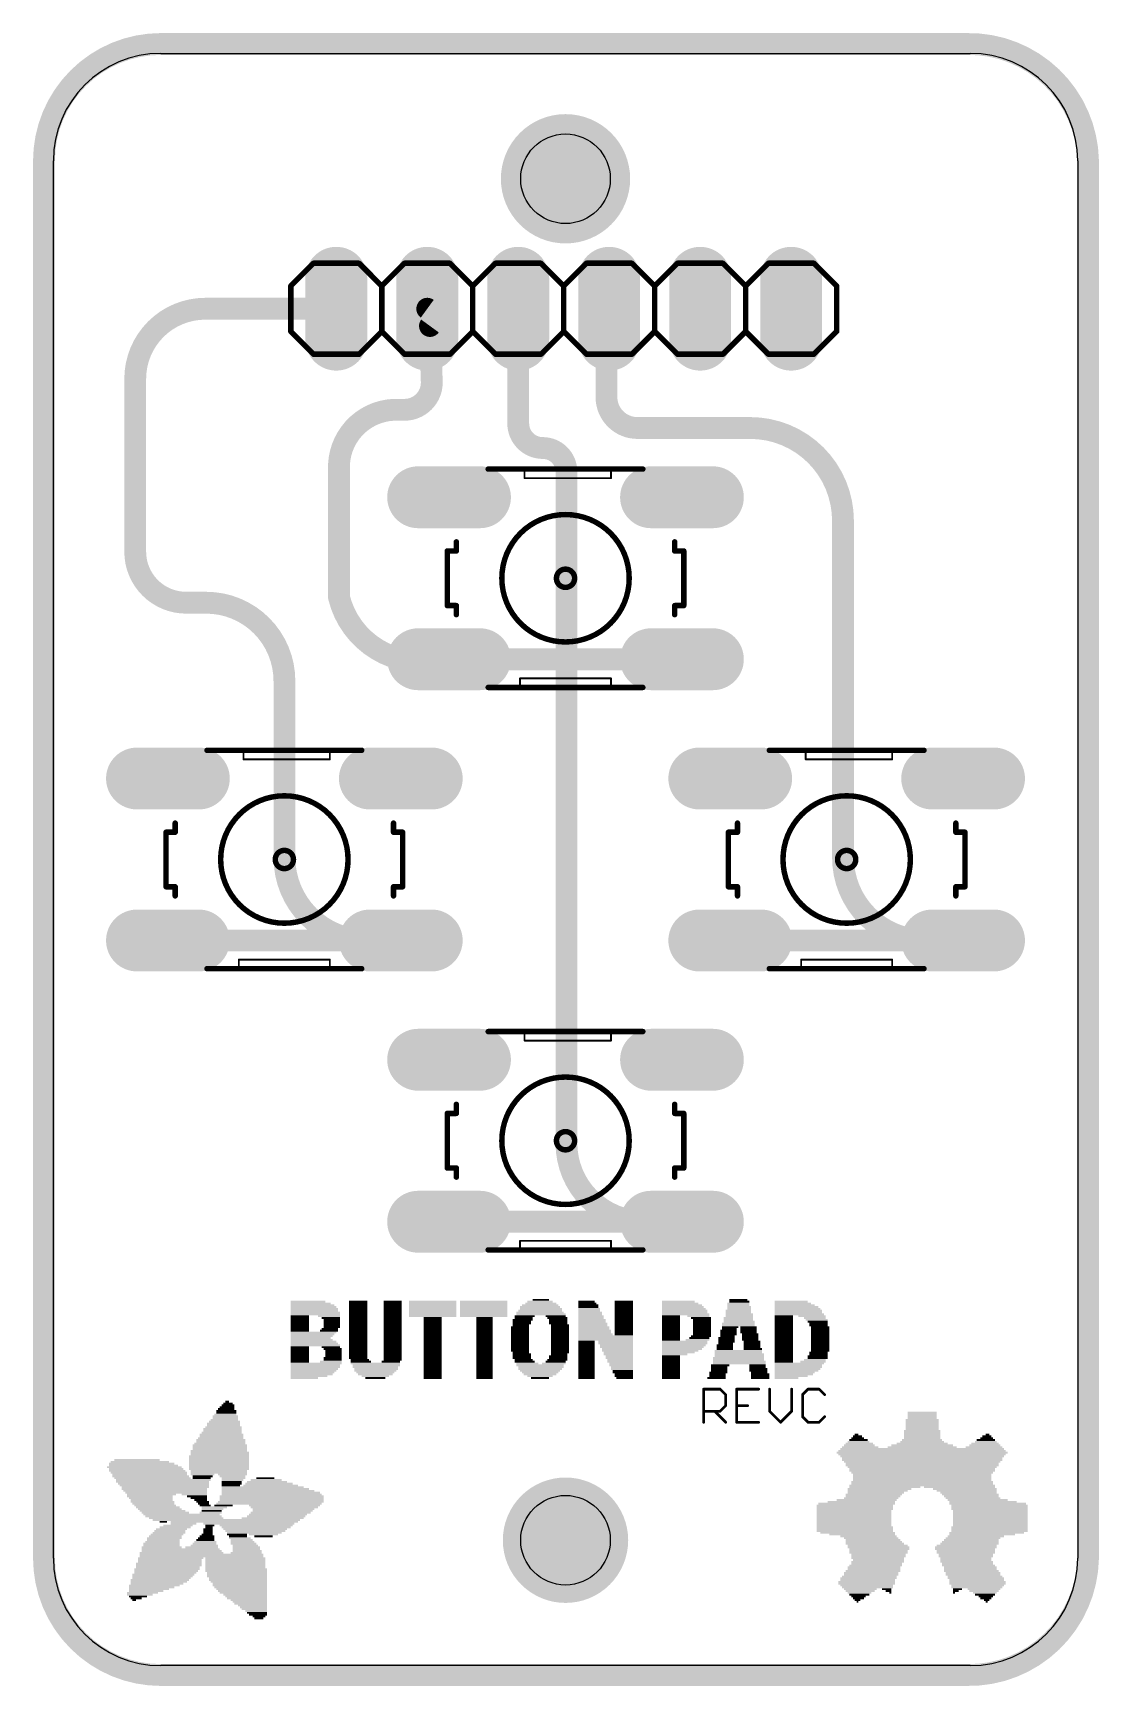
# Model space of a CAD drawing. Extents: x -0.6 to 29.2, y -0.6 to 45.6.
import ezdxf

# ---------------------------------------------------------------- set-up
doc = ezdxf.new("R2010")
doc.units = 0
for name, color, linetype in [('1', 12, 'CONTINUOUS'), ('16', 132, 'CONTINUOUS'), ('17', 110, 'CONTINUOUS'), ('20', 53, 'CONTINUOUS'), ('21', 253, 'CONTINUOUS'), ('30', 253, 'CONTINUOUS')]:
    doc.layers.add(name, color=color, linetype=linetype)

# ---------------------------------------------------------------- blocks, each defined once
blk = doc.blocks.new('RECT')
blk.add_solid([(-0.5, -0.5), (0.5, -0.5), (-0.5, 0.5), (0.5, 0.5)])
blk = doc.blocks.new('LONGP100')
at = {"const_width": 1}
blk.add_lwpolyline([(-0.5, 0), (0.5, 0)], dxfattribs=at)
at = {"const_width": 0.5}
for points in [[(-0.5, 0.25, 1), (-0.5, -0.25)], [(0.5, -0.25, 1), (0.5, 0.25)]]:
    blk.add_lwpolyline(points, format="xyb", dxfattribs=at)

msp = doc.modelspace()

# ---------------------------------------------------------------- linework, layer by layer
at = {"layer": '1'}
for points, const_width in [([(3, 45.262, 0.4142), (-0.262, 42)], 0.6096), ([(3, 45.4144, 1), (3, 45.1096)], 0.3048), ([(3, 45.1096, 1), (3, 45.4144)], 0.3048), ([(28.889, 42, 0.4142), (25.5, 45.262)], 0.6096), ([(25.4971, 45.4144, 1), (25.5029, 45.1096)], 0.3048), ([(25.5, 45.1096, 1), (25.5, 45.4144)], 0.3048), ([(-0.1096, 42, 1), (-0.4144, 42)], 0.3048), ([(-0.4144, 42, 1), (-0.1096, 42)], 0.3048), ([(29.0414, 42, 1), (28.7366, 42)], 0.3048), ([(28.7366, 41.9971, 1), (29.0414, 42.0029)], 0.3048), ([(11.0488, 28.2418, 1), (11.0488, 27.937)], 0.3048), ([(17.5512, 27.937, 1), (17.5512, 28.2418)], 0.3048), ([(3.1988, 20.3918, 1), (3.1988, 20.087)], 0.3048), ([(9.7012, 20.087, 1), (9.7012, 20.3918)], 0.3048), ([(18.8988, 20.3918, 1), (18.8988, 20.087)], 0.3048), ([(25.4012, 20.087, 1), (25.4012, 20.3918)], 0.3048), ([(11.0488, 12.5418, 1), (11.0488, 12.237)], 0.3048), ([(17.5512, 12.237, 1), (17.5512, 12.5418)], 0.3048), ([(-0.262, 3, 0.4142), (3, -0.262)], 0.6096), ([(-0.1096, 3, 1), (-0.4144, 3)], 0.3048), ([(25.5, -0.262, 0.4142), (28.889, 3)], 0.6096), ([(29.0414, 2.9971, 1), (28.7366, 3.0029)], 0.3048), ([(-0.4144, 3, 1), (-0.1096, 3)], 0.3048), ([(28.7366, 3, 1), (29.0414, 3)], 0.3048), ([(3, -0.1096, 1), (3, -0.4144)], 0.3048), ([(3, -0.4144, 1), (3, -0.1096)], 0.3048), ([(25.5029, -0.1096, 1), (25.4971, -0.4144)], 0.3048), ([(25.5, -0.4144, 1), (25.5, -0.1096)], 0.3048)]:
    msp.add_lwpolyline(points, format="xyb", dxfattribs=dict(at, const_width=const_width))
at = {"layer": '1', "const_width": 0.6096}
for points in [[(3, 45.262), (25.5, 45.262)], [(-0.262, 3), (-0.262, 42)], [(28.889, 42), (28.889, 3)], [(11.0488, 28.0894), (17.5512, 28.0894)], [(3.1988, 20.2394), (9.7012, 20.2394)], [(18.8988, 20.2394), (25.4012, 20.2394)], [(11.0488, 12.3894), (17.5512, 12.3894)], [(25.5, -0.262), (3, -0.262)]]:
    msp.add_lwpolyline(points, dxfattribs=at)
at = {"layer": '16'}
for points, const_width in [([(4.2434, 37.873, 0.4142), (2.286, 35.9156)], 0.6096), ([(4.2434, 38.0254, 1), (4.2434, 37.7206)], 0.3048), ([(4.2434, 37.7206, 1), (4.2434, 38.0254)], 0.3048), ([(7.9, 37.7206, 1), (7.9, 38.0254)], 0.3048), ([(10.5298, 37.9962, 1), (10.3502, 37.7498)], 0.3048), ([(10.5156, 37.391, 0.4142), (10.44, 37.873)], 0.6096), ([(13.1324, 37.873, 1), (12.8276, 37.873)], 0.3048), ([(15.52, 37.873, 0.4142), (15.4432, 37.7962)], 0.6096), ([(15.5956, 37.7962, 1), (15.2908, 37.7962)], 0.3048), ([(15.2908, 37.7962, 1), (15.5956, 37.7962)], 0.3048), ([(15.52, 37.7206, 1), (15.52, 38.0254)], 0.3048), ([(10.3924, 37.4808, 1), (10.6388, 37.3012)], 0.3048), ([(10.6679, 37.3959, 1), (10.3633, 37.3861)], 0.3048), ([(2.4384, 35.9156, 1), (2.1336, 35.9156)], 0.3048), ([(2.1336, 35.9156, 1), (2.4384, 35.9156)], 0.3048), ([(9.8044, 35.052, 0.4142), (10.5664, 35.814)], 0.6096), ([(10.7188, 35.814, 1), (10.414, 35.814)], 0.3048), ([(10.4141, 35.8091, 1), (10.7187, 35.8189)], 0.3048), ([(15.4432, 35.4076, 0.4142), (16.3068, 34.544)], 0.6096), ([(15.5956, 35.4076, 1), (15.2908, 35.4076)], 0.3048), ([(15.2908, 35.4076, 1), (15.5956, 35.4076)], 0.3048), ([(9.652, 35.052, 0.4142), (7.9756, 33.528)], 0.6096), ([(9.652, 35.2044, 1), (9.652, 34.8996)], 0.3048), ([(9.6448, 34.8998, 1), (9.6592, 35.2042)], 0.3048), ([(9.8044, 35.2044, 1), (9.8044, 34.8996)], 0.3048), ([(9.8044, 34.8996, 1), (9.8044, 35.2044)], 0.3048), ([(12.98, 34.6704, 0.4142), (13.6652, 33.9852)], 0.6096), ([(13.1324, 34.6704, 1), (12.8276, 34.6704)], 0.3048), ([(12.8276, 34.6704, 1), (13.1324, 34.6704)], 0.3048), ([(16.3068, 34.6964, 1), (16.3068, 34.3916)], 0.3048), ([(16.3068, 34.3916, 1), (16.3068, 34.6964)], 0.3048), ([(22.0472, 31.9532, 0.4142), (19.4564, 34.544)], 0.6096), ([(19.4564, 34.6964, 1), (19.4564, 34.3916)], 0.3048), ([(19.4564, 34.3916, 1), (19.4564, 34.6964)], 0.3048), ([(14.3256, 33.3248, 0.4142), (13.6652, 33.9852)], 0.6096), ([(13.6652, 34.1376, 1), (13.6652, 33.8328)], 0.3048), ([(13.6652, 33.8328, 1), (13.6652, 34.1376)], 0.3048), ([(8.128, 33.528, 1), (7.8232, 33.528)], 0.3048), ([(7.8234, 33.5352, 1), (8.1278, 33.5208)], 0.3048), ([(14.478, 33.3248, 1), (14.1732, 33.3248)], 0.3048), ([(14.1732, 33.3248, 1), (14.478, 33.3248)], 0.3048), ([(22.1996, 31.9532, 1), (21.8948, 31.9532)], 0.3048), ([(21.8948, 31.9532, 1), (22.1996, 31.9532)], 0.3048), ([(2.286, 31.0896, 0.4142), (3.7084, 29.6672)], 0.6096), ([(2.4384, 31.0896, 1), (2.1336, 31.0896)], 0.3048), ([(2.1336, 31.0896, 1), (2.4384, 31.0896)], 0.3048), ([(7.9756, 29.8196, 0.4142), (10.8234, 28.0894)], 0.6096), ([(8.1237, 29.8557, 1), (7.8275, 29.7835)], 0.3048), ([(3.7084, 29.8196, 1), (3.7084, 29.5148)], 0.3048), ([(3.7084, 29.5148, 1), (3.7084, 29.8196)], 0.3048), ([(6.4516, 27.4828, 0.4142), (4.2672, 29.6672)], 0.6096), ([(4.2672, 29.8196, 1), (4.2672, 29.5148)], 0.3048), ([(4.2672, 29.5148, 1), (4.2672, 29.8196)], 0.3048), ([(7.8232, 29.8196, 1), (8.128, 29.8196)], 0.3048), ([(10.8234, 28.2418, 1), (10.8234, 27.937)], 0.3048), ([(10.8595, 27.9413, 1), (10.7873, 28.2375)], 0.3048), ([(11.0488, 27.937, 1), (11.0488, 28.2418)], 0.3048), ([(6.604, 27.4828, 1), (6.2992, 27.4828)], 0.3048), ([(6.2992, 27.4828, 1), (6.604, 27.4828)], 0.3048), ([(6.4516, 22.5552, 0.4142), (8.7674, 20.2394)], 0.6096), ([(6.604, 22.5552, 1), (6.2992, 22.5552)], 0.3048), ([(6.2992, 22.5552, 1), (6.604, 22.5552)], 0.3048), ([(22.0472, 22.5552, 0.4142), (24.363, 20.2394)], 0.6096), ([(22.1996, 22.5552, 1), (21.8948, 22.5552)], 0.3048), ([(21.8948, 22.5552, 1), (22.1996, 22.5552)], 0.3048), ([(8.7674, 20.3918, 1), (8.7674, 20.087)], 0.3048), ([(8.7674, 20.087, 1), (8.7674, 20.3918)], 0.3048), ([(9.7012, 20.087, 1), (9.7012, 20.3918)], 0.3048), ([(24.363, 20.3918, 1), (24.363, 20.087)], 0.3048), ([(24.363, 20.087, 1), (24.363, 20.3918)], 0.3048), ([(25.4012, 20.087, 1), (25.4012, 20.3918)], 0.3048), ([(14.3256, 14.5796, 0.4142), (16.5158, 12.3894)], 0.6096), ([(14.478, 14.5796, 1), (14.1732, 14.5796)], 0.3048), ([(14.1732, 14.5796, 1), (14.478, 14.5796)], 0.3048), ([(16.5158, 12.5418, 1), (16.5158, 12.237)], 0.3048), ([(16.5158, 12.237, 1), (16.5158, 12.5418)], 0.3048), ([(17.5512, 12.237, 1), (17.5512, 12.5418)], 0.3048)]:
    msp.add_lwpolyline(points, format="xyb", dxfattribs=dict(at, const_width=const_width))
at = {"layer": '16', "const_width": 0.6096}
for points in [[(7.9, 37.873), (4.2434, 37.873)], [(12.98, 34.6704), (12.98, 37.873)], [(15.4432, 37.7962), (15.4432, 35.4076)], [(10.5664, 35.814), (10.5156, 37.391)], [(2.286, 31.0896), (2.286, 35.9156)], [(9.652, 35.052), (9.8044, 35.052)], [(16.3068, 34.544), (19.4564, 34.544)], [(7.9756, 29.8196), (7.9756, 33.528)], [(14.3256, 14.5796), (14.3256, 33.3248)], [(22.0472, 31.9532), (22.0472, 22.5552)], [(4.2672, 29.6672), (3.7084, 29.6672)], [(11.0488, 28.0894), (10.8234, 28.0894)], [(6.4516, 22.5552), (6.4516, 27.4828)], [(9.7012, 20.2394), (8.7674, 20.2394)], [(24.363, 20.2394), (25.4012, 20.2394)], [(16.5158, 12.3894), (17.5512, 12.3894)]]:
    msp.add_lwpolyline(points, dxfattribs=at)
at = {"layer": '17'}
for points, const_width in [([(14.3, 40, 1), (14.3, 43, 1), (14.3, 40)], 0.6096), ([(14.3, 2, 1), (14.3, 5, 1), (14.3, 2)], 0.5)]:
    msp.add_lwpolyline(points, format="xyb", dxfattribs=dict(at, const_width=const_width))
at = {"layer": '20'}
for p, q in [((3, 45), (25.6, 45)), ((0, 3), (0, 42)), ((28.6, 42), (28.6, 3)), ((25.6, 0), (3, 0))]:
    msp.add_line(p, q, dxfattribs=at)
for centre in [(14.3, 41.5), (14.3, 3.5)]:
    msp.add_circle(centre, 1.25, dxfattribs=at)
for centre, start, end in [((3, 42), 90, 180), ((25.6, 42), 0, 90), ((3, 3), 180, 270), ((25.6, 3), 270, 0)]:
    msp.add_arc(centre, 3, start, end, dxfattribs=at)
at = {"layer": '21'}
for points, const_width in [([(7.265, 39.143), (6.63, 38.508)], 0.1524), ([(7.265, 39.143), (8.535, 39.143)], 0.1524), ([(8.535, 39.143), (9.17, 38.508)], 0.1524), ([(9.17, 38.508), (9.805, 39.143)], 0.1524), ([(9.805, 39.143), (11.075, 39.143)], 0.1524), ([(11.075, 39.143), (11.71, 38.508)], 0.1524), ([(11.71, 38.508), (12.345, 39.143)], 0.1524), ([(12.345, 39.143), (13.615, 39.143)], 0.1524), ([(13.615, 39.143), (14.25, 38.508)], 0.1524), ([(14.885, 39.143), (14.25, 38.508)], 0.1524), ([(14.885, 39.143), (16.155, 39.143)], 0.1524), ([(16.155, 39.143), (16.79, 38.508)], 0.1524), ([(16.79, 38.508), (17.425, 39.143)], 0.1524), ([(17.425, 39.143), (18.695, 39.143)], 0.1524), ([(18.695, 39.143), (19.33, 38.508)], 0.1524), ([(19.965, 39.143), (19.33, 38.508)], 0.1524), ([(19.965, 39.143), (21.235, 39.143)], 0.1524), ([(21.235, 39.143), (21.87, 38.508)], 0.1524), ([(6.63, 38.508), (6.63, 37.238)], 0.1524), ([(9.17, 38.508), (9.17, 37.238)], 0.1524), ([(11.71, 38.508), (11.71, 37.238)], 0.1524), ([(14.25, 38.508), (14.25, 37.238)], 0.1524), ([(16.79, 38.508), (16.79, 37.238)], 0.1524), ([(19.33, 38.508), (19.33, 37.238)], 0.1524), ([(21.87, 38.508), (21.87, 37.238)], 0.1524), ([(6.63, 37.238), (7.265, 36.603)], 0.1524), ([(9.17, 37.238), (8.535, 36.603)], 0.1524), ([(9.805, 36.603), (9.17, 37.238)], 0.1524), ([(11.71, 37.238), (11.075, 36.603)], 0.1524), ([(12.345, 36.603), (11.71, 37.238)], 0.1524), ([(14.25, 37.238), (13.615, 36.603)], 0.1524), ([(14.25, 37.238), (14.885, 36.603)], 0.1524), ([(16.79, 37.238), (16.155, 36.603)], 0.1524), ([(17.425, 36.603), (16.79, 37.238)], 0.1524), ([(19.33, 37.238), (18.695, 36.603)], 0.1524), ([(19.33, 37.238), (19.965, 36.603)], 0.1524), ([(21.87, 37.238), (21.235, 36.603)], 0.1524), ([(8.535, 36.603), (7.265, 36.603)], 0.1524), ([(11.075, 36.603), (9.805, 36.603)], 0.1524), ([(13.615, 36.603), (12.345, 36.603)], 0.1524), ([(16.155, 36.603), (14.885, 36.603)], 0.1524), ([(18.695, 36.603), (17.425, 36.603)], 0.1524), ([(21.235, 36.603), (19.965, 36.603)], 0.1524), ([(13.157, 33.398), (12.141, 33.398)], 0.1524), ([(15.57, 33.398), (13.157, 33.398)], 0.1524), ([(13.157, 33.144), (13.157, 33.398)], 0.0508), ([(16.459, 33.398), (15.57, 33.398)], 0.1524), ([(15.57, 33.144), (15.57, 33.398)], 0.0508), ([(13.157, 33.144), (15.57, 33.144)], 0.0508), ([(11.252, 31.112), (11.252, 31.366)], 0.1524), ([(17.348, 31.112), (17.348, 31.366)], 0.1524), ([(10.998, 31.112), (11.252, 31.112)], 0.1524), ([(10.998, 31.112), (10.998, 29.588)], 0.1524), ([(17.348, 31.112), (17.602, 31.112)], 0.1524), ([(17.602, 29.588), (17.602, 31.112)], 0.1524), ([(11.252, 29.588), (10.998, 29.588)], 0.1524), ([(11.252, 29.588), (11.252, 29.334)], 0.1524), ([(17.602, 29.588), (17.348, 29.588)], 0.1524), ([(17.348, 29.588), (17.348, 29.334)], 0.1524), ([(12.141, 27.302), (13.03, 27.302)], 0.1524), ([(13.03, 27.302), (15.57, 27.302)], 0.1524), ([(13.03, 27.556), (15.57, 27.556)], 0.0508), ([(13.03, 27.556), (13.03, 27.302)], 0.0508), ([(15.57, 27.302), (16.459, 27.302)], 0.1524), ([(15.57, 27.302), (15.57, 27.556)], 0.0508), ([(5.307, 25.548), (4.291, 25.548)], 0.1524), ([(7.72, 25.548), (5.307, 25.548)], 0.1524), ([(5.307, 25.294), (5.307, 25.548)], 0.0508), ([(8.609, 25.548), (7.72, 25.548)], 0.1524), ([(7.72, 25.294), (7.72, 25.548)], 0.0508), ([(21.007, 25.548), (19.991, 25.548)], 0.1524), ([(23.42, 25.548), (21.007, 25.548)], 0.1524), ([(21.007, 25.294), (21.007, 25.548)], 0.0508), ([(24.309, 25.548), (23.42, 25.548)], 0.1524), ([(23.42, 25.294), (23.42, 25.548)], 0.0508), ([(5.307, 25.294), (7.72, 25.294)], 0.0508), ([(21.007, 25.294), (23.42, 25.294)], 0.0508), ([(3.402, 23.262), (3.402, 23.516)], 0.1524), ([(9.498, 23.262), (9.498, 23.516)], 0.1524), ([(19.102, 23.262), (19.102, 23.516)], 0.1524), ([(25.198, 23.262), (25.198, 23.516)], 0.1524), ([(3.148, 23.262), (3.402, 23.262)], 0.1524), ([(3.148, 23.262), (3.148, 21.738)], 0.1524), ([(9.498, 23.262), (9.752, 23.262)], 0.1524), ([(9.752, 21.738), (9.752, 23.262)], 0.1524), ([(18.848, 23.262), (19.102, 23.262)], 0.1524), ([(18.848, 23.262), (18.848, 21.738)], 0.1524), ([(25.198, 23.262), (25.452, 23.262)], 0.1524), ([(25.452, 21.738), (25.452, 23.262)], 0.1524), ([(3.402, 21.738), (3.148, 21.738)], 0.1524), ([(3.402, 21.738), (3.402, 21.484)], 0.1524), ([(9.752, 21.738), (9.498, 21.738)], 0.1524), ([(9.498, 21.738), (9.498, 21.484)], 0.1524), ([(19.102, 21.738), (18.848, 21.738)], 0.1524), ([(19.102, 21.738), (19.102, 21.484)], 0.1524), ([(25.452, 21.738), (25.198, 21.738)], 0.1524), ([(25.198, 21.738), (25.198, 21.484)], 0.1524), ([(4.291, 19.452), (5.18, 19.452)], 0.1524), ([(5.18, 19.452), (7.72, 19.452)], 0.1524), ([(5.18, 19.706), (7.72, 19.706)], 0.0508), ([(5.18, 19.706), (5.18, 19.452)], 0.0508), ([(7.72, 19.452), (8.609, 19.452)], 0.1524), ([(7.72, 19.452), (7.72, 19.706)], 0.0508), ([(19.991, 19.452), (20.88, 19.452)], 0.1524), ([(20.88, 19.452), (23.42, 19.452)], 0.1524), ([(20.88, 19.706), (23.42, 19.706)], 0.0508), ([(20.88, 19.706), (20.88, 19.452)], 0.0508), ([(23.42, 19.452), (24.309, 19.452)], 0.1524), ([(23.42, 19.452), (23.42, 19.706)], 0.0508), ([(13.157, 17.698), (12.141, 17.698)], 0.1524), ([(15.57, 17.698), (13.157, 17.698)], 0.1524), ([(13.157, 17.444), (13.157, 17.698)], 0.0508), ([(16.459, 17.698), (15.57, 17.698)], 0.1524), ([(15.57, 17.444), (15.57, 17.698)], 0.0508), ([(13.157, 17.444), (15.57, 17.444)], 0.0508), ([(11.252, 15.412), (11.252, 15.666)], 0.1524), ([(17.348, 15.412), (17.348, 15.666)], 0.1524), ([(10.998, 15.412), (11.252, 15.412)], 0.1524), ([(10.998, 15.412), (10.998, 13.888)], 0.1524), ([(17.348, 15.412), (17.602, 15.412)], 0.1524), ([(17.602, 13.888), (17.602, 15.412)], 0.1524), ([(11.252, 13.888), (10.998, 13.888)], 0.1524), ([(11.252, 13.888), (11.252, 13.634)], 0.1524), ([(17.602, 13.888), (17.348, 13.888)], 0.1524), ([(17.348, 13.888), (17.348, 13.634)], 0.1524), ([(12.141, 11.602), (13.03, 11.602)], 0.1524), ([(13.03, 11.602), (15.57, 11.602)], 0.1524), ([(13.03, 11.856), (15.57, 11.856)], 0.0508), ([(13.03, 11.856), (13.03, 11.602)], 0.0508), ([(15.57, 11.602), (16.459, 11.602)], 0.1524), ([(15.57, 11.602), (15.57, 11.856)], 0.0508), ([(18.1557, 6.7921), (18.1557, 7.7167)], 0.0762), ([(18.1557, 7.7167), (18.618, 7.7167)], 0.0762), ([(18.618, 7.7167), (18.7721, 7.5626)], 0.0762), ([(18.7721, 7.5626), (18.7721, 7.2544)], 0.0762), ([(19.6929, 7.7167), (19.0765, 7.7167)], 0.0762), ([(19.0765, 7.7167), (19.0765, 6.7921)], 0.0762), ([(19.9973, 7.7167), (19.9973, 7.1003)], 0.0762), ([(20.6137, 7.1003), (20.6137, 7.7167)], 0.0762), ([(21.0722, 7.7167), (20.9181, 7.5626)], 0.0762), ([(20.9181, 7.5626), (20.9181, 6.9462)], 0.0762), ([(21.3803, 7.7167), (21.0722, 7.7167)], 0.0762), ([(21.5344, 7.5626), (21.3803, 7.7167)], 0.0762), ([(18.618, 7.1003), (18.1557, 7.1003)], 0.0762), ([(18.4639, 7.1003), (18.7721, 6.7921)], 0.0762), ([(18.7721, 7.2544), (18.618, 7.1003)], 0.0762), ([(19.0765, 7.2544), (19.3847, 7.2544)], 0.0762), ([(19.9973, 7.1003), (20.3055, 6.7921)], 0.0762), ([(20.3055, 6.7921), (20.6137, 7.1003)], 0.0762), ([(20.9181, 6.9462), (21.0722, 6.7921)], 0.0762), ([(21.3803, 6.7921), (21.5344, 6.9462)], 0.0762), ([(19.0765, 6.7921), (19.6929, 6.7921)], 0.0762), ([(21.0722, 6.7921), (21.3803, 6.7921)], 0.0762)]:
    msp.add_lwpolyline(points, dxfattribs=dict(at, const_width=const_width))
for points, const_width in [([(7.265, 39.1811, 1), (7.265, 39.1049)], 0.0762), ([(7.2919, 39.1161, 1), (7.2381, 39.1699)], 0.0762), ([(8.5619, 39.1699, 1), (8.5081, 39.1161)], 0.0762), ([(8.535, 39.1049, 1), (8.535, 39.1811)], 0.0762), ([(9.805, 39.1811, 1), (9.805, 39.1049)], 0.0762), ([(9.8319, 39.1161, 1), (9.7781, 39.1699)], 0.0762), ([(11.1019, 39.1699, 1), (11.0481, 39.1161)], 0.0762), ([(11.075, 39.1049, 1), (11.075, 39.1811)], 0.0762), ([(12.345, 39.1811, 1), (12.345, 39.1049)], 0.0762), ([(12.3719, 39.1161, 1), (12.3181, 39.1699)], 0.0762), ([(13.6419, 39.1699, 1), (13.5881, 39.1161)], 0.0762), ([(13.615, 39.1049, 1), (13.615, 39.1811)], 0.0762), ([(14.885, 39.1811, 1), (14.885, 39.1049)], 0.0762), ([(14.9119, 39.1161, 1), (14.8581, 39.1699)], 0.0762), ([(16.1819, 39.1699, 1), (16.1281, 39.1161)], 0.0762), ([(16.155, 39.1049, 1), (16.155, 39.1811)], 0.0762), ([(17.425, 39.1811, 1), (17.425, 39.1049)], 0.0762), ([(17.4519, 39.1161, 1), (17.3981, 39.1699)], 0.0762), ([(18.7219, 39.1699, 1), (18.6681, 39.1161)], 0.0762), ([(18.695, 39.1049, 1), (18.695, 39.1811)], 0.0762), ([(19.965, 39.1811, 1), (19.965, 39.1049)], 0.0762), ([(19.9919, 39.1161, 1), (19.9381, 39.1699)], 0.0762), ([(21.2619, 39.1699, 1), (21.2081, 39.1161)], 0.0762), ([(21.235, 39.1049, 1), (21.235, 39.1811)], 0.0762), ([(6.6681, 38.508, 1), (6.5919, 38.508)], 0.0762), ([(6.6031, 38.5349, 1), (6.6569, 38.4811)], 0.0762), ([(9.2081, 38.508, 1), (9.1319, 38.508)], 0.0762), ([(9.1431, 38.5349, 1), (9.1969, 38.4811)], 0.0762), ([(9.1431, 38.4811, 1), (9.1969, 38.5349)], 0.0762), ([(11.7481, 38.508, 1), (11.6719, 38.508)], 0.0762), ([(11.6831, 38.5349, 1), (11.7369, 38.4811)], 0.0762), ([(11.6831, 38.4811, 1), (11.7369, 38.5349)], 0.0762), ([(14.2881, 38.508, 1), (14.2119, 38.508)], 0.0762), ([(14.2231, 38.5349, 1), (14.2769, 38.4811)], 0.0762), ([(14.2231, 38.4811, 1), (14.2769, 38.5349)], 0.0762), ([(16.8281, 38.508, 1), (16.7519, 38.508)], 0.0762), ([(16.7631, 38.5349, 1), (16.8169, 38.4811)], 0.0762), ([(16.7631, 38.4811, 1), (16.8169, 38.5349)], 0.0762), ([(19.3681, 38.508, 1), (19.2919, 38.508)], 0.0762), ([(19.3031, 38.5349, 1), (19.3569, 38.4811)], 0.0762), ([(19.3031, 38.4811, 1), (19.3569, 38.5349)], 0.0762), ([(21.9081, 38.508, 1), (21.8319, 38.508)], 0.0762), ([(21.8431, 38.4811, 1), (21.8969, 38.5349)], 0.0762), ([(6.5919, 37.238, 1), (6.6681, 37.238)], 0.0762), ([(6.6569, 37.2649, 1), (6.6031, 37.2111)], 0.0762), ([(9.1319, 37.238, 1), (9.2081, 37.238)], 0.0762), ([(9.1969, 37.2649, 1), (9.1431, 37.2111)], 0.0762), ([(9.1969, 37.2111, 1), (9.1431, 37.2649)], 0.0762), ([(11.6719, 37.238, 1), (11.7481, 37.238)], 0.0762), ([(11.7369, 37.2649, 1), (11.6831, 37.2111)], 0.0762), ([(11.7369, 37.2111, 1), (11.6831, 37.2649)], 0.0762), ([(14.2119, 37.238, 1), (14.2881, 37.238)], 0.0762), ([(14.2769, 37.2649, 1), (14.2231, 37.2111)], 0.0762), ([(14.2769, 37.2111, 1), (14.2231, 37.2649)], 0.0762), ([(16.7519, 37.238, 1), (16.8281, 37.238)], 0.0762), ([(16.8169, 37.2649, 1), (16.7631, 37.2111)], 0.0762), ([(16.8169, 37.2111, 1), (16.7631, 37.2649)], 0.0762), ([(19.2919, 37.238, 1), (19.3681, 37.238)], 0.0762), ([(19.3569, 37.2649, 1), (19.3031, 37.2111)], 0.0762), ([(19.3569, 37.2111, 1), (19.3031, 37.2649)], 0.0762), ([(21.8319, 37.238, 1), (21.9081, 37.238)], 0.0762), ([(21.8969, 37.2111, 1), (21.8431, 37.2649)], 0.0762), ([(7.265, 36.6411, 1), (7.265, 36.5649)], 0.0762), ([(7.2381, 36.5761, 1), (7.2919, 36.6299)], 0.0762), ([(8.5081, 36.6299, 1), (8.5619, 36.5761)], 0.0762), ([(8.535, 36.5649, 1), (8.535, 36.6411)], 0.0762), ([(9.805, 36.6411, 1), (9.805, 36.5649)], 0.0762), ([(9.7781, 36.5761, 1), (9.8319, 36.6299)], 0.0762), ([(11.0481, 36.6299, 1), (11.1019, 36.5761)], 0.0762), ([(11.075, 36.5649, 1), (11.075, 36.6411)], 0.0762), ([(12.345, 36.6411, 1), (12.345, 36.5649)], 0.0762), ([(12.3181, 36.5761, 1), (12.3719, 36.6299)], 0.0762), ([(13.5881, 36.6299, 1), (13.6419, 36.5761)], 0.0762), ([(13.615, 36.5649, 1), (13.615, 36.6411)], 0.0762), ([(14.885, 36.6411, 1), (14.885, 36.5649)], 0.0762), ([(14.8581, 36.5761, 1), (14.9119, 36.6299)], 0.0762), ([(16.1281, 36.6299, 1), (16.1819, 36.5761)], 0.0762), ([(16.155, 36.5649, 1), (16.155, 36.6411)], 0.0762), ([(17.425, 36.6411, 1), (17.425, 36.5649)], 0.0762), ([(17.3981, 36.5761, 1), (17.4519, 36.6299)], 0.0762), ([(18.6681, 36.6299, 1), (18.7219, 36.5761)], 0.0762), ([(18.695, 36.5649, 1), (18.695, 36.6411)], 0.0762), ([(19.965, 36.6411, 1), (19.965, 36.5649)], 0.0762), ([(19.9381, 36.5761, 1), (19.9919, 36.6299)], 0.0762), ([(21.2081, 36.6299, 1), (21.2619, 36.5761)], 0.0762), ([(21.235, 36.5649, 1), (21.235, 36.6411)], 0.0762), ([(12.141, 33.4361, 1), (12.141, 33.3599)], 0.0762), ([(13.157, 33.4361, 1), (13.157, 33.3599)], 0.0762), ([(13.157, 33.3599, 1), (13.157, 33.4361)], 0.0762), ([(13.1697, 33.398, 1), (13.1443, 33.398)], 0.0254), ([(15.57, 33.4361, 1), (15.57, 33.3599)], 0.0762), ([(15.57, 33.3599, 1), (15.57, 33.4361)], 0.0762), ([(15.5827, 33.398, 1), (15.5573, 33.398)], 0.0254), ([(16.459, 33.3599, 1), (16.459, 33.4361)], 0.0762), ([(13.157, 33.1567, 1), (13.157, 33.1313)], 0.0254), ([(13.1443, 33.144, 1), (13.1697, 33.144)], 0.0254), ([(15.5573, 33.144, 1), (15.5827, 33.144)], 0.0254), ([(15.57, 33.1313, 1), (15.57, 33.1567)], 0.0254), ([(14.3, 28.572, 1), (14.3, 32.128, 1), (14.3, 28.572)], 0.1524), ([(11.2901, 31.366, 1), (11.2139, 31.366)], 0.0762), ([(17.3861, 31.366, 1), (17.3099, 31.366)], 0.0762), ([(10.998, 31.1501, 1), (10.998, 31.0739)], 0.0762), ([(11.0361, 31.112, 1), (10.9599, 31.112)], 0.0762), ([(11.2139, 31.112, 1), (11.2901, 31.112)], 0.0762), ([(11.252, 31.0739, 1), (11.252, 31.1501)], 0.0762), ([(17.348, 31.1501, 1), (17.348, 31.0739)], 0.0762), ([(17.3099, 31.112, 1), (17.3861, 31.112)], 0.0762), ([(17.6401, 31.112, 1), (17.5639, 31.112)], 0.0762), ([(17.602, 31.0739, 1), (17.602, 31.1501)], 0.0762), ([(14.3, 30.096, 1), (14.3, 30.604, 1), (14.3, 30.096)], 0.1524), ([(10.998, 29.6261, 1), (10.998, 29.5499)], 0.0762), ([(10.9599, 29.588, 1), (11.0361, 29.588)], 0.0762), ([(11.2901, 29.588, 1), (11.2139, 29.588)], 0.0762), ([(11.252, 29.5499, 1), (11.252, 29.6261)], 0.0762), ([(17.348, 29.6261, 1), (17.348, 29.5499)], 0.0762), ([(17.3861, 29.588, 1), (17.3099, 29.588)], 0.0762), ([(17.5639, 29.588, 1), (17.6401, 29.588)], 0.0762), ([(17.602, 29.5499, 1), (17.602, 29.6261)], 0.0762), ([(11.2139, 29.334, 1), (11.2901, 29.334)], 0.0762), ([(17.3099, 29.334, 1), (17.3861, 29.334)], 0.0762), ([(12.141, 27.3401, 1), (12.141, 27.2639)], 0.0762), ([(13.03, 27.3401, 1), (13.03, 27.2639)], 0.0762), ([(13.03, 27.2639, 1), (13.03, 27.3401)], 0.0762), ([(13.03, 27.5687, 1), (13.03, 27.5433)], 0.0254), ([(13.0427, 27.556, 1), (13.0173, 27.556)], 0.0254), ([(13.0173, 27.302, 1), (13.0427, 27.302)], 0.0254), ([(15.57, 27.3401, 1), (15.57, 27.2639)], 0.0762), ([(15.57, 27.2639, 1), (15.57, 27.3401)], 0.0762), ([(15.5827, 27.556, 1), (15.5573, 27.556)], 0.0254), ([(15.5573, 27.302, 1), (15.5827, 27.302)], 0.0254), ([(15.57, 27.5433, 1), (15.57, 27.5687)], 0.0254), ([(16.459, 27.2639, 1), (16.459, 27.3401)], 0.0762), ([(4.291, 25.5861, 1), (4.291, 25.5099)], 0.0762), ([(5.307, 25.5861, 1), (5.307, 25.5099)], 0.0762), ([(5.307, 25.5099, 1), (5.307, 25.5861)], 0.0762), ([(5.3197, 25.548, 1), (5.2943, 25.548)], 0.0254), ([(7.72, 25.5861, 1), (7.72, 25.5099)], 0.0762), ([(7.72, 25.5099, 1), (7.72, 25.5861)], 0.0762), ([(7.7327, 25.548, 1), (7.7073, 25.548)], 0.0254), ([(8.609, 25.5099, 1), (8.609, 25.5861)], 0.0762), ([(19.991, 25.5861, 1), (19.991, 25.5099)], 0.0762), ([(21.007, 25.5861, 1), (21.007, 25.5099)], 0.0762), ([(21.007, 25.5099, 1), (21.007, 25.5861)], 0.0762), ([(21.0197, 25.548, 1), (20.9943, 25.548)], 0.0254), ([(23.42, 25.5861, 1), (23.42, 25.5099)], 0.0762), ([(23.42, 25.5099, 1), (23.42, 25.5861)], 0.0762), ([(23.4327, 25.548, 1), (23.4073, 25.548)], 0.0254), ([(24.309, 25.5099, 1), (24.309, 25.5861)], 0.0762), ([(5.307, 25.3067, 1), (5.307, 25.2813)], 0.0254), ([(5.2943, 25.294, 1), (5.3197, 25.294)], 0.0254), ([(7.7073, 25.294, 1), (7.7327, 25.294)], 0.0254), ([(7.72, 25.2813, 1), (7.72, 25.3067)], 0.0254), ([(21.007, 25.3067, 1), (21.007, 25.2813)], 0.0254), ([(20.9943, 25.294, 1), (21.0197, 25.294)], 0.0254), ([(23.4073, 25.294, 1), (23.4327, 25.294)], 0.0254), ([(23.42, 25.2813, 1), (23.42, 25.3067)], 0.0254), ([(6.45, 20.722, 1), (6.45, 24.278, 1), (6.45, 20.722)], 0.1524), ([(22.15, 20.722, 1), (22.15, 24.278, 1), (22.15, 20.722)], 0.1524), ([(3.4401, 23.516, 1), (3.3639, 23.516)], 0.0762), ([(9.5361, 23.516, 1), (9.4599, 23.516)], 0.0762), ([(19.1401, 23.516, 1), (19.0639, 23.516)], 0.0762), ([(25.2361, 23.516, 1), (25.1599, 23.516)], 0.0762), ([(3.148, 23.3001, 1), (3.148, 23.2239)], 0.0762), ([(3.1861, 23.262, 1), (3.1099, 23.262)], 0.0762), ([(3.3639, 23.262, 1), (3.4401, 23.262)], 0.0762), ([(3.402, 23.2239, 1), (3.402, 23.3001)], 0.0762), ([(9.498, 23.3001, 1), (9.498, 23.2239)], 0.0762), ([(9.4599, 23.262, 1), (9.5361, 23.262)], 0.0762), ([(9.7901, 23.262, 1), (9.7139, 23.262)], 0.0762), ([(9.752, 23.2239, 1), (9.752, 23.3001)], 0.0762), ([(18.848, 23.3001, 1), (18.848, 23.2239)], 0.0762), ([(18.8861, 23.262, 1), (18.8099, 23.262)], 0.0762), ([(19.0639, 23.262, 1), (19.1401, 23.262)], 0.0762), ([(19.102, 23.2239, 1), (19.102, 23.3001)], 0.0762), ([(25.198, 23.3001, 1), (25.198, 23.2239)], 0.0762), ([(25.1599, 23.262, 1), (25.2361, 23.262)], 0.0762), ([(25.4901, 23.262, 1), (25.4139, 23.262)], 0.0762), ([(25.452, 23.2239, 1), (25.452, 23.3001)], 0.0762), ([(6.45, 22.246, 1), (6.45, 22.754, 1), (6.45, 22.246)], 0.1524), ([(22.15, 22.246, 1), (22.15, 22.754, 1), (22.15, 22.246)], 0.1524), ([(3.148, 21.7761, 1), (3.148, 21.6999)], 0.0762), ([(3.1099, 21.738, 1), (3.1861, 21.738)], 0.0762), ([(3.4401, 21.738, 1), (3.3639, 21.738)], 0.0762), ([(3.402, 21.6999, 1), (3.402, 21.7761)], 0.0762), ([(9.498, 21.7761, 1), (9.498, 21.6999)], 0.0762), ([(9.5361, 21.738, 1), (9.4599, 21.738)], 0.0762), ([(9.7139, 21.738, 1), (9.7901, 21.738)], 0.0762), ([(9.752, 21.6999, 1), (9.752, 21.7761)], 0.0762), ([(18.848, 21.7761, 1), (18.848, 21.6999)], 0.0762), ([(18.8099, 21.738, 1), (18.8861, 21.738)], 0.0762), ([(19.1401, 21.738, 1), (19.0639, 21.738)], 0.0762), ([(19.102, 21.6999, 1), (19.102, 21.7761)], 0.0762), ([(25.198, 21.7761, 1), (25.198, 21.6999)], 0.0762), ([(25.2361, 21.738, 1), (25.1599, 21.738)], 0.0762), ([(25.4139, 21.738, 1), (25.4901, 21.738)], 0.0762), ([(25.452, 21.6999, 1), (25.452, 21.7761)], 0.0762), ([(3.3639, 21.484, 1), (3.4401, 21.484)], 0.0762), ([(9.4599, 21.484, 1), (9.5361, 21.484)], 0.0762), ([(19.0639, 21.484, 1), (19.1401, 21.484)], 0.0762), ([(25.1599, 21.484, 1), (25.2361, 21.484)], 0.0762), ([(4.291, 19.4901, 1), (4.291, 19.4139)], 0.0762), ([(5.18, 19.4901, 1), (5.18, 19.4139)], 0.0762), ([(5.18, 19.4139, 1), (5.18, 19.4901)], 0.0762), ([(5.18, 19.7187, 1), (5.18, 19.6933)], 0.0254), ([(5.1927, 19.706, 1), (5.1673, 19.706)], 0.0254), ([(5.1673, 19.452, 1), (5.1927, 19.452)], 0.0254), ([(7.72, 19.4901, 1), (7.72, 19.4139)], 0.0762), ([(7.72, 19.4139, 1), (7.72, 19.4901)], 0.0762), ([(7.7327, 19.706, 1), (7.7073, 19.706)], 0.0254), ([(7.7073, 19.452, 1), (7.7327, 19.452)], 0.0254), ([(7.72, 19.6933, 1), (7.72, 19.7187)], 0.0254), ([(8.609, 19.4139, 1), (8.609, 19.4901)], 0.0762), ([(19.991, 19.4901, 1), (19.991, 19.4139)], 0.0762), ([(20.88, 19.4901, 1), (20.88, 19.4139)], 0.0762), ([(20.88, 19.4139, 1), (20.88, 19.4901)], 0.0762), ([(20.88, 19.7187, 1), (20.88, 19.6933)], 0.0254), ([(20.8927, 19.706, 1), (20.8673, 19.706)], 0.0254), ([(20.8673, 19.452, 1), (20.8927, 19.452)], 0.0254), ([(23.42, 19.4901, 1), (23.42, 19.4139)], 0.0762), ([(23.42, 19.4139, 1), (23.42, 19.4901)], 0.0762), ([(23.4327, 19.706, 1), (23.4073, 19.706)], 0.0254), ([(23.4073, 19.452, 1), (23.4327, 19.452)], 0.0254), ([(23.42, 19.6933, 1), (23.42, 19.7187)], 0.0254), ([(24.309, 19.4139, 1), (24.309, 19.4901)], 0.0762), ([(12.141, 17.7361, 1), (12.141, 17.6599)], 0.0762), ([(13.157, 17.7361, 1), (13.157, 17.6599)], 0.0762), ([(13.157, 17.6599, 1), (13.157, 17.7361)], 0.0762), ([(13.1697, 17.698, 1), (13.1443, 17.698)], 0.0254), ([(15.57, 17.7361, 1), (15.57, 17.6599)], 0.0762), ([(15.57, 17.6599, 1), (15.57, 17.7361)], 0.0762), ([(15.5827, 17.698, 1), (15.5573, 17.698)], 0.0254), ([(16.459, 17.6599, 1), (16.459, 17.7361)], 0.0762), ([(13.157, 17.4567, 1), (13.157, 17.4313)], 0.0254), ([(13.1443, 17.444, 1), (13.1697, 17.444)], 0.0254), ([(15.5573, 17.444, 1), (15.5827, 17.444)], 0.0254), ([(15.57, 17.4313, 1), (15.57, 17.4567)], 0.0254), ([(14.3, 12.872, 1), (14.3, 16.428, 1), (14.3, 12.872)], 0.1524), ([(11.2901, 15.666, 1), (11.2139, 15.666)], 0.0762), ([(17.3861, 15.666, 1), (17.3099, 15.666)], 0.0762), ([(10.998, 15.4501, 1), (10.998, 15.3739)], 0.0762), ([(11.0361, 15.412, 1), (10.9599, 15.412)], 0.0762), ([(11.2139, 15.412, 1), (11.2901, 15.412)], 0.0762), ([(11.252, 15.3739, 1), (11.252, 15.4501)], 0.0762), ([(17.348, 15.4501, 1), (17.348, 15.3739)], 0.0762), ([(17.3099, 15.412, 1), (17.3861, 15.412)], 0.0762), ([(17.6401, 15.412, 1), (17.5639, 15.412)], 0.0762), ([(17.602, 15.3739, 1), (17.602, 15.4501)], 0.0762), ([(14.3, 14.396, 1), (14.3, 14.904, 1), (14.3, 14.396)], 0.1524), ([(10.998, 13.9261, 1), (10.998, 13.8499)], 0.0762), ([(10.9599, 13.888, 1), (11.0361, 13.888)], 0.0762), ([(11.2901, 13.888, 1), (11.2139, 13.888)], 0.0762), ([(11.252, 13.8499, 1), (11.252, 13.9261)], 0.0762), ([(17.348, 13.9261, 1), (17.348, 13.8499)], 0.0762), ([(17.3861, 13.888, 1), (17.3099, 13.888)], 0.0762), ([(17.5639, 13.888, 1), (17.6401, 13.888)], 0.0762), ([(17.602, 13.8499, 1), (17.602, 13.9261)], 0.0762), ([(11.2139, 13.634, 1), (11.2901, 13.634)], 0.0762), ([(17.3099, 13.634, 1), (17.3861, 13.634)], 0.0762), ([(12.141, 11.6401, 1), (12.141, 11.5639)], 0.0762), ([(13.03, 11.6401, 1), (13.03, 11.5639)], 0.0762), ([(13.03, 11.5639, 1), (13.03, 11.6401)], 0.0762), ([(13.03, 11.8687, 1), (13.03, 11.8433)], 0.0254), ([(13.0427, 11.856, 1), (13.0173, 11.856)], 0.0254), ([(13.0173, 11.602, 1), (13.0427, 11.602)], 0.0254), ([(15.57, 11.6401, 1), (15.57, 11.5639)], 0.0762), ([(15.57, 11.5639, 1), (15.57, 11.6401)], 0.0762), ([(15.5827, 11.856, 1), (15.5573, 11.856)], 0.0254), ([(15.5573, 11.602, 1), (15.5827, 11.602)], 0.0254), ([(15.57, 11.8433, 1), (15.57, 11.8687)], 0.0254), ([(16.459, 11.5639, 1), (16.459, 11.6401)], 0.0762), ([(18.1747, 7.7167, 1), (18.1366, 7.7167)], 0.0381), ([(18.1557, 7.7357, 1), (18.1557, 7.6976)], 0.0381), ([(18.6315, 7.7302, 1), (18.6045, 7.7032)], 0.0381), ([(18.618, 7.6976, 1), (18.618, 7.7357)], 0.0381), ([(18.7911, 7.5626, 1), (18.753, 7.5626)], 0.0381), ([(18.7586, 7.5491, 1), (18.7856, 7.5761)], 0.0381), ([(19.0955, 7.7167, 1), (19.0574, 7.7167)], 0.0381), ([(19.0765, 7.7357, 1), (19.0765, 7.6976)], 0.0381), ([(19.6929, 7.6976, 1), (19.6929, 7.7357)], 0.0381), ([(20.0163, 7.7167, 1), (19.9782, 7.7167)], 0.0381), ([(20.6327, 7.7167, 1), (20.5946, 7.7167)], 0.0381), ([(20.9046, 7.5761, 1), (20.9315, 7.5491)], 0.0381), ([(20.9371, 7.5626, 1), (20.899, 7.5626)], 0.0381), ([(21.0722, 7.7357, 1), (21.0722, 7.6976)], 0.0381), ([(21.0856, 7.7032, 1), (21.0587, 7.7302)], 0.0381), ([(21.3938, 7.7302, 1), (21.3669, 7.7032)], 0.0381), ([(21.3803, 7.6976, 1), (21.3803, 7.7357)], 0.0381), ([(21.521, 7.5491, 1), (21.5479, 7.5761)], 0.0381), ([(18.1557, 7.1193, 1), (18.1557, 7.0812)], 0.0381), ([(18.4774, 7.1138, 1), (18.4504, 7.0868)], 0.0381), ([(18.6045, 7.1138, 1), (18.6315, 7.0868)], 0.0381), ([(18.618, 7.0812, 1), (18.618, 7.1193)], 0.0381), ([(18.753, 7.2544, 1), (18.7911, 7.2544)], 0.0381), ([(18.7856, 7.2409, 1), (18.7586, 7.2679)], 0.0381), ([(19.0765, 7.2734, 1), (19.0765, 7.2353)], 0.0381), ([(19.3847, 7.2353, 1), (19.3847, 7.2734)], 0.0381), ([(20.0107, 7.1138, 1), (19.9838, 7.0868)], 0.0381), ([(19.9782, 7.1003, 1), (20.0163, 7.1003)], 0.0381), ([(20.5946, 7.1003, 1), (20.6327, 7.1003)], 0.0381), ([(20.6271, 7.0868, 1), (20.6002, 7.1138)], 0.0381), ([(20.9315, 6.9597, 1), (20.9046, 6.9327)], 0.0381), ([(20.899, 6.9462, 1), (20.9371, 6.9462)], 0.0381), ([(21.5479, 6.9327, 1), (21.521, 6.9597)], 0.0381), ([(18.1366, 6.7921, 1), (18.1747, 6.7921)], 0.0381), ([(18.7586, 6.7786, 1), (18.7856, 6.8056)], 0.0381), ([(19.0765, 6.8112, 1), (19.0765, 6.7731)], 0.0381), ([(19.0574, 6.7921, 1), (19.0955, 6.7921)], 0.0381), ([(19.6929, 6.7731, 1), (19.6929, 6.8112)], 0.0381), ([(20.292, 6.8056, 1), (20.3189, 6.7786)], 0.0381), ([(20.292, 6.7786, 1), (20.3189, 6.8056)], 0.0381), ([(21.0722, 6.8112, 1), (21.0722, 6.7731)], 0.0381), ([(21.0587, 6.7786, 1), (21.0856, 6.8056)], 0.0381), ([(21.3669, 6.8056, 1), (21.3938, 6.7786)], 0.0381), ([(21.3803, 6.7731, 1), (21.3803, 6.8112)], 0.0381)]:
    msp.add_lwpolyline(points, format="xyb", dxfattribs=dict(at, const_width=const_width))
at = {"layer": '30'}
for points, const_width in [([(14.3, 40, 1), (14.3, 43, 1), (14.3, 40)], 0.6096), ([(14.3, 40.8496, 1), (14.3, 42.1504, 1), (14.3, 40.8496)], 1.3008), ([(14.3, 2, 1), (14.3, 5, 1), (14.3, 2)], 0.5), ([(14.3, 2.8496, 1), (14.3, 4.1504, 1), (14.3, 2.8496)], 1.3008)]:
    msp.add_lwpolyline(points, format="xyb", dxfattribs=dict(at, const_width=const_width))

# ---------------------------------------------------------------- block references
at = {"layer": '16', "yscale": 0.0508}
for p, xscale in [((24.257, 7.0612), 0.8128), ((24.257, 7.0104), 0.8128), ((24.257, 6.9596), 0.8128), ((24.257, 6.9088), 0.8128), ((22.4282, 6.4516), 0.1016), ((24.257, 6.5532), 1.016), ((24.257, 6.5024), 1.016), ((24.257, 6.4516), 1.016), ((24.257, 6.858), 0.9144), ((24.257, 6.8072), 0.9144), ((24.257, 6.7564), 0.9144), ((24.257, 6.7056), 0.9144), ((24.257, 6.6548), 0.9144), ((24.257, 6.604), 0.9144), ((26.0858, 6.4516), 0.1016), ((24.257, 5.9944), 4.6736), ((24.257, 6.0452), 4.572), ((22.5298, 6.096), 1.016), ((22.5044, 6.1468), 0.8636), ((22.5044, 6.1976), 0.762), ((22.479, 6.2484), 0.6096), ((22.479, 6.2992), 0.508), ((22.4536, 6.35), 0.3556), ((22.4536, 6.4008), 0.254), ((24.257, 6.096), 1.9304), ((24.257, 6.1468), 1.7272), ((24.257, 6.1976), 1.4224), ((24.257, 6.2484), 1.2192), ((24.257, 6.2992), 1.1176), ((24.257, 6.4008), 1.016), ((24.257, 6.35), 1.016), ((25.9842, 6.096), 1.016), ((26.0096, 6.1468), 0.8636), ((26.0096, 6.1976), 0.762), ((26.035, 6.2484), 0.6096), ((26.035, 6.2992), 0.508), ((26.0604, 6.35), 0.3556), ((26.0604, 6.4008), 0.254), ((24.257, 5.9436), 4.7752), ((24.257, 5.8928), 4.6736), ((24.257, 5.842), 4.572), ((24.257, 5.7912), 4.4704), ((24.257, 5.7404), 4.4704), ((24.257, 5.6896), 4.3688), ((24.257, 5.6388), 4.2672), ((24.257, 5.588), 4.2672), ((24.257, 5.5372), 4.1656), ((24.257, 5.4864), 4.064), ((24.257, 5.4356), 4.064), ((24.257, 5.3848), 3.9624), ((24.257, 5.1308), 3.9624), ((24.257, 5.08), 3.9624), ((24.257, 5.334), 3.8608), ((24.257, 5.2832), 3.8608), ((24.257, 5.2324), 3.8608), ((24.257, 5.1816), 3.8608), ((22.7076, 4.6228), 1.6764), ((22.8346, 4.6736), 1.524), ((22.9108, 4.7752), 1.5748), ((22.8854, 4.7244), 1.524), ((23.0632, 4.9276), 1.778), ((23.0124, 4.8768), 1.6764), ((22.9616, 4.826), 1.5748), ((24.257, 5.0292), 4.064), ((23.2156, 4.9784), 1.9812), ((25.2984, 4.9784), 1.9812), ((25.4508, 4.9276), 1.778), ((25.5016, 4.8768), 1.6764), ((25.5524, 4.826), 1.5748), ((25.6032, 4.7752), 1.5748), ((25.6286, 4.7244), 1.524), ((25.6794, 4.6736), 1.524), ((25.8064, 4.6228), 1.6764), ((22.3774, 4.4704), 2.1336), ((22.3774, 4.4196), 2.1336), ((22.3774, 4.3688), 2.1336), ((22.352, 4.318), 2.0828), ((22.352, 4.2672), 2.0828), ((22.352, 4.2164), 2.0828), ((22.352, 4.1656), 2.0828), ((22.4282, 4.5212), 2.1336), ((22.5552, 4.572), 1.8796), ((25.9588, 4.572), 1.8796), ((26.0858, 4.5212), 2.1336), ((26.1366, 4.4704), 2.1336), ((26.1366, 4.4196), 2.1336), ((26.1366, 4.3688), 2.1336), ((26.162, 4.318), 2.0828), ((26.162, 4.2672), 2.0828), ((26.162, 4.2164), 2.0828), ((26.162, 4.1656), 2.0828), ((22.352, 4.1148), 2.0828), ((22.352, 4.064), 2.0828), ((22.352, 4.0132), 2.0828), ((22.352, 3.9624), 2.0828), ((22.352, 3.9116), 2.0828), ((22.3774, 3.8608), 2.1336), ((22.3774, 3.81), 2.1336), ((22.3774, 3.7592), 2.1336), ((22.4536, 3.7084), 2.0828), ((26.0604, 3.7084), 2.0828), ((26.1366, 3.8608), 2.1336), ((26.1366, 3.81), 2.1336), ((26.1366, 3.7592), 2.1336), ((26.162, 4.1148), 2.0828), ((26.162, 4.064), 2.0828), ((26.162, 4.0132), 2.0828), ((26.162, 3.9624), 2.0828), ((26.162, 3.9116), 2.0828), ((22.5806, 3.6576), 1.8288), ((22.7584, 3.6068), 1.5748), ((22.8346, 3.556), 1.524), ((22.8854, 3.5052), 1.524), ((22.9108, 3.4544), 1.5748), ((22.9362, 3.4036), 1.6256), ((23.0124, 3.3528), 1.6764), ((23.0378, 3.302), 1.7272), ((23.0632, 3.2512), 1.6764), ((25.4762, 3.302), 1.7272), ((25.4508, 3.2512), 1.6764), ((25.5016, 3.3528), 1.6764), ((25.5778, 3.4036), 1.6256), ((25.6032, 3.4544), 1.5748), ((25.6286, 3.5052), 1.524), ((25.6794, 3.556), 1.524), ((25.7556, 3.6068), 1.5748), ((25.9334, 3.6576), 1.8288), ((22.9108, 2.7432), 1.4732), ((23.0378, 3.2004), 1.6256), ((23.0378, 3.1496), 1.6256), ((22.9616, 2.794), 1.4732), ((23.0378, 3.0988), 1.524), ((23.0378, 3.048), 1.524), ((23.0124, 2.9972), 1.4732), ((23.0124, 2.8956), 1.4732), ((22.987, 2.8448), 1.4224), ((23.0378, 2.9464), 1.4224), ((25.4762, 3.2004), 1.6256), ((25.4762, 3.1496), 1.6256), ((25.4762, 3.0988), 1.524), ((25.4762, 3.048), 1.524), ((25.4762, 2.9972), 1.4224), ((25.4762, 2.9464), 1.4224), ((25.5016, 2.8956), 1.4732), ((25.527, 2.8448), 1.4224), ((25.5524, 2.794), 1.4732), ((25.6032, 2.7432), 1.4732), ((22.7076, 2.3368), 1.5748), ((22.7076, 2.286), 1.5748), ((22.7584, 2.4384), 1.5748), ((22.733, 2.3876), 1.524), ((22.7838, 2.4892), 1.524), ((22.8346, 2.5908), 1.524), ((22.8346, 2.54), 1.524), ((22.8854, 2.6416), 1.524), ((22.9108, 2.6924), 1.4732), ((25.6032, 2.6924), 1.4732), ((25.6286, 2.6416), 1.524), ((25.6794, 2.5908), 1.524), ((25.6794, 2.54), 1.524), ((25.7302, 2.4892), 1.524), ((25.7556, 2.4384), 1.5748), ((25.781, 2.3876), 1.524), ((25.8064, 2.3368), 1.5748), ((25.8064, 2.286), 1.5748), ((22.7076, 2.2352), 1.4732), ((22.733, 2.1844), 1.4224), ((22.5298, 2.1336), 0.9144), ((22.5298, 2.0828), 0.8128), ((22.5044, 2.032), 0.6604), ((22.5044, 1.9812), 0.5588), ((22.479, 1.9304), 0.4064), ((22.479, 1.8796), 0.3048), ((22.4536, 1.8288), 0.1524), ((23.2664, 2.1336), 0.254), ((23.3172, 2.0828), 0.1524), ((23.368, 2.032), 0.0508), ((25.8064, 2.2352), 1.4732), ((25.781, 2.1844), 1.4224), ((25.2476, 2.1336), 0.254), ((25.1968, 2.0828), 0.1524), ((25.146, 2.032), 0.0508), ((25.9842, 2.1336), 0.9144), ((25.9842, 2.0828), 0.8128), ((26.0096, 2.032), 0.6604), ((26.0096, 1.9812), 0.5588), ((26.035, 1.9304), 0.4064), ((26.035, 1.8796), 0.3048), ((26.0604, 1.8288), 0.1524), ((22.4536, 1.778), 0.0508), ((26.0604, 1.778), 0.0508)]:
    msp.add_blockref('RECT', p, dxfattribs=dict(at, xscale=xscale))
at = {"layer": '17', "xscale": 1.6256, "yscale": 1.6256}
for p, rotation in [((7.9, 37.873), 90), ((7.9, 37.873), 90), ((10.44, 37.873), 90), ((10.44, 37.873), 90), ((12.98, 37.873), 90), ((12.98, 37.873), 90), ((15.52, 37.873), 90), ((15.52, 37.873), 90), ((18.06, 37.873), 90), ((18.06, 37.873), 90), ((20.6, 37.873), 90), ((20.6, 37.873), 90), ((11.0488, 32.6106), 180), ((11.0488, 32.6106), 180), ((17.5512, 32.6106), 180), ((17.5512, 32.6106), 180), ((11.0488, 28.0894), 180), ((11.0488, 28.0894), 180), ((17.5512, 28.0894), 180), ((17.5512, 28.0894), 180), ((3.1988, 24.7606), 180), ((3.1988, 24.7606), 180), ((9.7012, 24.7606), 180), ((9.7012, 24.7606), 180), ((18.8988, 24.7606), 180), ((18.8988, 24.7606), 180), ((25.4012, 24.7606), 180), ((25.4012, 24.7606), 180), ((3.1988, 20.2394), 180), ((3.1988, 20.2394), 180), ((9.7012, 20.2394), 180), ((9.7012, 20.2394), 180), ((18.8988, 20.2394), 180), ((18.8988, 20.2394), 180), ((25.4012, 20.2394), 180), ((25.4012, 20.2394), 180), ((11.0488, 16.9106), 180), ((11.0488, 16.9106), 180), ((17.5512, 16.9106), 180), ((17.5512, 16.9106), 180), ((11.0488, 12.3894), 180), ((11.0488, 12.3894), 180), ((17.5512, 12.3894), 180), ((17.5512, 12.3894), 180)]:
    msp.add_blockref('LONGP100', p, dxfattribs=dict(at, rotation=rotation))
at = {"layer": '21', "yscale": 0.0508}
for p, xscale in [((7.112, 10.16), 0.9652), ((8.509, 10.16), 0.508), ((9.4742, 10.16), 0.508), ((10.5918, 10.16), 1.3208), ((12.0142, 10.16), 1.3208), ((13.589, 10.16), 0.7112), ((13.6144, 10.2108), 0.4572), ((14.8844, 10.16), 0.4572), ((15.9258, 10.16), 0.508), ((17.4498, 10.16), 0.9144), ((19.1262, 10.2108), 0.508), ((19.1516, 10.16), 0.5588), ((20.5994, 10.16), 0.9144), ((7.1882, 10.1092), 1.1176), ((7.239, 10.0584), 1.2192), ((7.2644, 10.0076), 1.27), ((7.2898, 9.9568), 1.3208), ((7.2898, 9.906), 1.3208), ((7.3152, 9.8552), 1.3716), ((7.3152, 9.8044), 1.3716), ((6.8834, 9.7536), 0.508), ((6.8834, 9.7028), 0.508), ((7.6962, 9.7536), 0.6096), ((7.747, 9.7028), 0.508), ((8.509, 10.1092), 0.508), ((8.509, 10.0584), 0.508), ((8.509, 10.0076), 0.508), ((8.509, 9.9568), 0.508), ((8.509, 9.906), 0.508), ((8.509, 9.8552), 0.508), ((8.509, 9.8044), 0.508), ((8.509, 9.7536), 0.508), ((8.509, 9.7028), 0.508), ((9.4742, 10.1092), 0.508), ((9.4742, 10.0584), 0.508), ((9.4742, 10.0076), 0.508), ((9.4742, 9.9568), 0.508), ((9.4742, 9.906), 0.508), ((9.4742, 9.8552), 0.508), ((9.4742, 9.8044), 0.508), ((9.4742, 9.7536), 0.508), ((9.4742, 9.7028), 0.508), ((10.5918, 10.1092), 1.3208), ((10.5918, 10.0584), 1.3208), ((10.5918, 10.0076), 1.3208), ((10.5918, 9.9568), 1.3208), ((10.5918, 9.906), 1.3208), ((10.5918, 9.8552), 1.3208), ((10.5918, 9.8044), 1.3208), ((10.5918, 9.7536), 1.3208), ((10.5918, 9.7028), 0.508), ((12.0142, 10.1092), 1.3208), ((12.0142, 10.0584), 1.3208), ((12.0142, 10.0076), 1.3208), ((12.0142, 9.9568), 1.3208), ((12.0142, 9.906), 1.3208), ((12.0142, 9.8552), 1.3208), ((12.0142, 9.8044), 1.3208), ((12.0142, 9.7536), 1.3208), ((12.0396, 9.7028), 0.4572), ((13.1572, 9.7536), 0.5588), ((13.1318, 9.7028), 0.508), ((13.589, 9.8552), 1.3208), ((13.6144, 9.8044), 1.3716), ((13.589, 9.906), 1.2192), ((13.589, 10.0076), 1.1176), ((13.6144, 9.9568), 1.1684), ((13.589, 10.0584), 1.016), ((13.6144, 10.1092), 0.8636), ((14.0208, 9.7536), 0.5588), ((14.0716, 9.7028), 0.5588), ((14.9098, 10.1092), 0.508), ((14.9352, 10.0584), 0.5588), ((14.9352, 10.0076), 0.5588), ((14.9606, 9.9568), 0.6096), ((14.9606, 9.906), 0.6096), ((14.986, 9.8552), 0.6604), ((14.986, 9.8044), 0.6604), ((15.0114, 9.7536), 0.7112), ((15.0114, 9.7028), 0.7112), ((15.9258, 10.1092), 0.508), ((15.9258, 10.0584), 0.508), ((15.9258, 10.0076), 0.508), ((15.9258, 9.9568), 0.508), ((15.9258, 9.906), 0.508), ((15.9258, 9.8552), 0.508), ((15.9258, 9.8044), 0.508), ((15.9258, 9.7536), 0.508), ((15.9258, 9.7028), 0.508), ((17.5006, 10.1092), 1.016), ((17.5514, 10.0584), 1.1176), ((17.5768, 10.0076), 1.1684), ((17.6022, 9.9568), 1.2192), ((17.6276, 9.906), 1.27), ((17.6276, 9.8552), 1.27), ((17.653, 9.8044), 1.3208), ((17.2466, 9.7536), 0.508), ((17.2466, 9.7028), 0.508), ((18.0086, 9.7536), 0.6096), ((18.0848, 9.7028), 0.5588), ((19.1262, 9.7028), 0.8128), ((19.1262, 9.906), 0.7112), ((19.1262, 9.8552), 0.7112), ((19.1516, 9.8044), 0.762), ((19.1516, 9.7536), 0.762), ((19.1262, 10.1092), 0.6096), ((19.1262, 10.0584), 0.6096), ((19.1516, 10.0076), 0.6604), ((19.1516, 9.9568), 0.6604), ((20.6502, 10.1092), 1.016), ((20.701, 10.0584), 1.1176), ((20.7518, 10.0076), 1.2192), ((20.7772, 9.9568), 1.27), ((20.8026, 9.906), 1.3208), ((20.8026, 9.8552), 1.3208), ((20.828, 9.8044), 1.3716), ((20.3962, 9.7536), 0.508), ((20.3962, 9.7028), 0.508), ((21.1836, 9.7536), 0.762), ((21.2598, 9.7028), 0.6096), ((6.8834, 9.652), 0.508), ((6.8834, 9.6012), 0.508), ((6.8834, 9.5504), 0.508), ((6.8834, 9.4996), 0.508), ((6.8834, 9.4488), 0.508), ((6.8834, 9.398), 0.508), ((6.8834, 9.3472), 0.508), ((7.2644, 9.2964), 1.27), ((7.239, 9.2456), 1.2192), ((7.6962, 9.3472), 0.508), ((7.7216, 9.398), 0.4572), ((7.7724, 9.652), 0.4572), ((7.7724, 9.6012), 0.4572), ((7.7724, 9.5504), 0.4572), ((7.7724, 9.4996), 0.4572), ((7.7724, 9.4488), 0.4572), ((8.509, 9.652), 0.508), ((8.509, 9.6012), 0.508), ((8.509, 9.5504), 0.508), ((8.509, 9.4996), 0.508), ((8.509, 9.4488), 0.508), ((8.509, 9.398), 0.508), ((8.509, 9.3472), 0.508), ((8.509, 9.2964), 0.508), ((8.509, 9.2456), 0.508), ((9.4742, 9.652), 0.508), ((9.4742, 9.6012), 0.508), ((9.4742, 9.5504), 0.508), ((9.4742, 9.4996), 0.508), ((9.4742, 9.4488), 0.508), ((9.4742, 9.398), 0.508), ((9.4742, 9.3472), 0.508), ((9.4742, 9.2964), 0.508), ((9.4742, 9.2456), 0.508), ((10.5918, 9.652), 0.508), ((10.5918, 9.6012), 0.508), ((10.5918, 9.5504), 0.508), ((10.5918, 9.4996), 0.508), ((10.5918, 9.4488), 0.508), ((10.5918, 9.398), 0.508), ((10.5918, 9.3472), 0.508), ((10.5918, 9.2964), 0.508), ((10.5918, 9.2456), 0.508), ((12.0396, 9.652), 0.4572), ((12.0396, 9.6012), 0.4572), ((12.0396, 9.5504), 0.4572), ((12.0396, 9.4996), 0.4572), ((12.0396, 9.4488), 0.4572), ((12.0396, 9.398), 0.4572), ((12.0396, 9.3472), 0.4572), ((12.0396, 9.2964), 0.4572), ((12.0396, 9.2456), 0.4572), ((13.0302, 9.4488), 0.508), ((13.0302, 9.398), 0.508), ((13.0302, 9.3472), 0.508), ((13.0302, 9.2964), 0.508), ((13.0302, 9.2456), 0.508), ((13.1064, 9.652), 0.5588), ((13.081, 9.6012), 0.508), ((13.081, 9.5504), 0.508), ((13.0556, 9.4996), 0.4572), ((14.097, 9.652), 0.508), ((14.097, 9.6012), 0.508), ((14.097, 9.5504), 0.508), ((14.1478, 9.4996), 0.508), ((14.1478, 9.4488), 0.508), ((14.1478, 9.398), 0.508), ((14.1478, 9.3472), 0.508), ((14.1478, 9.2964), 0.508), ((14.1478, 9.2456), 0.508), ((15.0368, 9.652), 0.762), ((15.0368, 9.6012), 0.762), ((15.0622, 9.5504), 0.8128), ((15.0622, 9.4996), 0.8128), ((15.0876, 9.4488), 0.8636), ((15.0876, 9.398), 0.8636), ((15.113, 9.3472), 0.9144), ((15.113, 9.2964), 0.9144), ((15.1384, 9.2456), 0.9652), ((15.9258, 9.652), 0.508), ((15.9258, 9.6012), 0.508), ((15.9258, 9.5504), 0.508), ((15.9258, 9.4996), 0.508), ((15.9258, 9.4488), 0.508), ((15.9258, 9.398), 0.508), ((15.9258, 9.3472), 0.508), ((15.9258, 9.2964), 0.508), ((15.9258, 9.2456), 0.508), ((17.2466, 9.652), 0.508), ((17.2466, 9.6012), 0.508), ((17.2466, 9.5504), 0.508), ((17.2466, 9.4996), 0.508), ((17.2466, 9.4488), 0.508), ((17.2466, 9.398), 0.508), ((17.2466, 9.3472), 0.508), ((17.2466, 9.2964), 0.508), ((17.2466, 9.2456), 0.508), ((18.1102, 9.652), 0.508), ((18.1102, 9.6012), 0.508), ((18.1102, 9.5504), 0.508), ((18.1102, 9.4996), 0.508), ((18.1102, 9.4488), 0.508), ((18.1102, 9.398), 0.508), ((18.1102, 9.3472), 0.508), ((18.1102, 9.2964), 0.508), ((18.1102, 9.2456), 0.508), ((18.8468, 9.3472), 0.4572), ((18.8468, 9.2964), 0.4572), ((18.8468, 9.2456), 0.4572), ((19.1262, 9.5504), 0.9144), ((19.1262, 9.4996), 0.9144), ((18.8976, 9.4488), 0.4572), ((18.8722, 9.398), 0.4064), ((19.1262, 9.652), 0.8128), ((19.1516, 9.6012), 0.8636), ((19.4056, 9.4488), 0.4572), ((19.4056, 9.398), 0.4572), ((19.4056, 9.3472), 0.4572), ((19.4056, 9.2964), 0.4572), ((19.4564, 9.2456), 0.4572), ((20.3962, 9.652), 0.508), ((20.3962, 9.6012), 0.508), ((20.3962, 9.5504), 0.508), ((20.3962, 9.4996), 0.508), ((20.3962, 9.4488), 0.508), ((20.3962, 9.398), 0.508), ((20.3962, 9.3472), 0.508), ((20.3962, 9.2964), 0.508), ((20.3962, 9.2456), 0.508), ((21.3106, 9.652), 0.6096), ((21.336, 9.6012), 0.5588), ((21.3614, 9.5504), 0.508), ((21.3614, 9.4996), 0.508), ((21.4122, 9.4488), 0.508), ((21.4122, 9.398), 0.508), ((21.4122, 9.3472), 0.508), ((21.4122, 9.2964), 0.508), ((21.4122, 9.2456), 0.508), ((7.2136, 9.1948), 1.1684), ((7.1882, 9.144), 1.1176), ((7.2136, 9.0932), 1.1684), ((7.2644, 9.0424), 1.27), ((7.2898, 8.9916), 1.3208), ((7.3152, 8.9408), 1.3716), ((6.8834, 8.89), 0.508), ((6.8834, 8.8392), 0.508), ((6.8834, 8.7884), 0.508), ((7.747, 8.89), 0.508), ((7.7978, 8.8392), 0.508), ((7.8232, 8.7884), 0.4572), ((8.509, 9.1948), 0.508), ((8.509, 9.144), 0.508), ((8.509, 9.0932), 0.508), ((8.509, 9.0424), 0.508), ((8.509, 8.9916), 0.508), ((8.509, 8.9408), 0.508), ((8.509, 8.89), 0.508), ((8.509, 8.8392), 0.508), ((8.509, 8.7884), 0.508), ((9.4742, 9.1948), 0.508), ((9.4742, 9.144), 0.508), ((9.4742, 9.0932), 0.508), ((9.4742, 9.0424), 0.508), ((9.4742, 8.9916), 0.508), ((9.4742, 8.9408), 0.508), ((9.4742, 8.89), 0.508), ((9.4742, 8.8392), 0.508), ((9.4742, 8.7884), 0.508), ((10.5918, 9.1948), 0.508), ((10.5918, 9.144), 0.508), ((10.5918, 9.0932), 0.508), ((10.5918, 9.0424), 0.508), ((10.5918, 8.9916), 0.508), ((10.5918, 8.9408), 0.508), ((10.5918, 8.89), 0.508), ((10.5918, 8.8392), 0.508), ((10.5918, 8.7884), 0.508), ((12.0396, 9.1948), 0.4572), ((12.0396, 9.144), 0.4572), ((12.0396, 9.0932), 0.4572), ((12.0396, 9.0424), 0.4572), ((12.0396, 8.9916), 0.4572), ((12.0396, 8.9408), 0.4572), ((12.0396, 8.89), 0.4572), ((12.0396, 8.8392), 0.4572), ((12.0396, 8.7884), 0.4572), ((13.0302, 9.1948), 0.508), ((13.0302, 9.144), 0.508), ((13.0302, 9.0932), 0.508), ((13.0302, 9.0424), 0.508), ((13.0302, 8.9916), 0.508), ((13.0302, 8.9408), 0.508), ((13.0302, 8.89), 0.508), ((13.0302, 8.8392), 0.508), ((13.0302, 8.7884), 0.508), ((14.1478, 9.1948), 0.508), ((14.1478, 9.144), 0.508), ((14.1478, 9.0932), 0.508), ((14.1478, 9.0424), 0.508), ((14.1478, 8.9916), 0.508), ((14.1478, 8.9408), 0.508), ((14.1478, 8.89), 0.508), ((14.1478, 8.8392), 0.508), ((14.1478, 8.7884), 0.508), ((15.4178, 9.1948), 1.524), ((15.4178, 9.144), 1.524), ((15.4178, 9.0932), 1.524), ((14.8844, 9.0424), 0.4572), ((14.8844, 8.9916), 0.4572), ((14.8844, 8.9408), 0.4572), ((14.8844, 8.89), 0.4572), ((14.8844, 8.8392), 0.4572), ((14.8844, 8.7884), 0.4572), ((15.6972, 9.0424), 0.9652), ((15.6972, 8.9916), 0.9652), ((15.7226, 8.9408), 0.9144), ((15.7226, 8.89), 0.9144), ((15.748, 8.8392), 0.8636), ((15.748, 8.7884), 0.8636), ((17.2466, 9.1948), 0.508), ((17.2466, 9.144), 0.508), ((17.2466, 9.0932), 0.508), ((17.6276, 9.0424), 1.27), ((17.6276, 8.9916), 1.27), ((17.6022, 8.9408), 1.2192), ((17.5768, 8.89), 1.1684), ((17.5514, 8.8392), 1.1176), ((17.5006, 8.7884), 1.016), ((17.9832, 9.0932), 0.6604), ((18.034, 9.144), 0.5588), ((18.0848, 9.1948), 0.5588), ((19.1262, 8.7884), 1.3208), ((18.7452, 8.9408), 0.4572), ((18.7452, 8.89), 0.4572), ((18.7452, 8.8392), 0.4572), ((18.796, 9.144), 0.4572), ((18.796, 9.0932), 0.4572), ((18.796, 9.0424), 0.4572), ((18.7706, 8.9916), 0.4064), ((18.8214, 9.1948), 0.4064), ((19.4564, 9.1948), 0.4572), ((19.4564, 9.144), 0.4572), ((19.4564, 9.0932), 0.4572), ((19.5072, 9.0424), 0.4572), ((19.5072, 8.9916), 0.4572), ((19.5072, 8.9408), 0.4572), ((19.5072, 8.89), 0.4572), ((19.5326, 8.8392), 0.508), ((20.3962, 9.1948), 0.508), ((20.3962, 9.144), 0.508), ((20.3962, 9.0932), 0.508), ((20.3962, 9.0424), 0.508), ((20.3962, 8.9916), 0.508), ((20.3962, 8.9408), 0.508), ((20.3962, 8.89), 0.508), ((20.3962, 8.8392), 0.508), ((20.3962, 8.7884), 0.508), ((21.4122, 9.1948), 0.508), ((21.4122, 9.144), 0.508), ((21.4122, 9.0932), 0.508), ((21.4122, 9.0424), 0.508), ((21.4122, 8.9916), 0.508), ((21.4122, 8.9408), 0.508), ((21.4122, 8.89), 0.508), ((21.4122, 8.8392), 0.508), ((21.4122, 8.7884), 0.508), ((6.8834, 8.7376), 0.508), ((6.8834, 8.6868), 0.508), ((6.8834, 8.636), 0.508), ((6.8834, 8.5852), 0.508), ((6.8834, 8.5344), 0.508), ((6.8834, 8.4836), 0.508), ((7.3406, 8.4328), 1.4224), ((7.3152, 8.382), 1.3716), ((7.3152, 8.3312), 1.3716), ((7.2898, 8.2804), 1.3208), ((7.747, 8.4836), 0.6096), ((7.7978, 8.5852), 0.508), ((7.7978, 8.5344), 0.508), ((7.8232, 8.7376), 0.4572), ((7.8232, 8.6868), 0.4572), ((7.8232, 8.636), 0.4572), ((8.509, 8.7376), 0.508), ((8.509, 8.6868), 0.508), ((8.509, 8.636), 0.508), ((8.509, 8.5852), 0.508), ((8.5598, 8.5344), 0.508), ((8.5852, 8.4836), 0.5588), ((8.9916, 8.4328), 1.3716), ((9.017, 8.382), 1.3208), ((8.9916, 8.3312), 1.27), ((9.017, 8.2804), 1.2192), ((9.4234, 8.4836), 0.508), ((9.4742, 8.7376), 0.508), ((9.4742, 8.6868), 0.508), ((9.4742, 8.636), 0.508), ((9.4742, 8.5852), 0.508), ((9.4742, 8.5344), 0.508), ((10.5918, 8.7376), 0.508), ((10.5918, 8.6868), 0.508), ((10.5918, 8.636), 0.508), ((10.5918, 8.5852), 0.508), ((10.5918, 8.5344), 0.508), ((10.5918, 8.4836), 0.508), ((10.5918, 8.4328), 0.508), ((10.5918, 8.382), 0.508), ((10.5918, 8.3312), 0.508), ((10.5918, 8.2804), 0.508), ((12.0396, 8.7376), 0.4572), ((12.0396, 8.6868), 0.4572), ((12.0396, 8.636), 0.4572), ((12.0396, 8.5852), 0.4572), ((12.0396, 8.5344), 0.4572), ((12.0396, 8.4836), 0.4572), ((12.0396, 8.4328), 0.4572), ((12.0396, 8.382), 0.4572), ((12.0396, 8.3312), 0.4572), ((12.0396, 8.2804), 0.4572), ((13.0556, 8.7376), 0.4572), ((13.081, 8.6868), 0.508), ((13.081, 8.636), 0.508), ((13.081, 8.5852), 0.508), ((13.1318, 8.5344), 0.508), ((13.1572, 8.4836), 0.5588), ((13.2334, 8.4328), 0.6096), ((13.589, 8.382), 1.3208), ((13.6144, 8.3312), 1.27), ((13.589, 8.2804), 1.2192), ((13.97, 8.4328), 0.6604), ((14.0208, 8.4836), 0.5588), ((14.0716, 8.5344), 0.5588), ((14.097, 8.636), 0.508), ((14.097, 8.5852), 0.508), ((14.1478, 8.7376), 0.508), ((14.1224, 8.6868), 0.4572), ((14.8844, 8.7376), 0.4572), ((14.8844, 8.6868), 0.4572), ((14.8844, 8.636), 0.4572), ((14.8844, 8.5852), 0.4572), ((14.8844, 8.5344), 0.4572), ((14.8844, 8.4836), 0.4572), ((14.8844, 8.4328), 0.4572), ((14.8844, 8.382), 0.4572), ((14.8844, 8.3312), 0.4572), ((14.8844, 8.2804), 0.4572), ((15.7734, 8.7376), 0.8128), ((15.7734, 8.6868), 0.8128), ((15.7988, 8.636), 0.762), ((15.7988, 8.5852), 0.762), ((15.8242, 8.5344), 0.7112), ((15.8242, 8.4836), 0.7112), ((15.8496, 8.4328), 0.6604), ((15.8496, 8.382), 0.6604), ((15.875, 8.3312), 0.6096), ((15.875, 8.2804), 0.6096), ((17.4498, 8.7376), 0.9144), ((17.3482, 8.6868), 0.7112), ((17.2466, 8.636), 0.508), ((17.2466, 8.5852), 0.508), ((17.2466, 8.5344), 0.508), ((17.2466, 8.4836), 0.508), ((17.2466, 8.4328), 0.508), ((17.2466, 8.382), 0.508), ((17.2466, 8.3312), 0.508), ((17.2466, 8.2804), 0.508), ((18.6182, 8.382), 0.508), ((18.5928, 8.3312), 0.4572), ((18.5928, 8.2804), 0.4572), ((19.1262, 8.5852), 1.4224), ((19.1262, 8.5344), 1.4224), ((19.1516, 8.4836), 1.4732), ((19.1516, 8.4328), 1.4732), ((19.1262, 8.7376), 1.3208), ((19.1516, 8.6868), 1.3716), ((19.1516, 8.636), 1.3716), ((19.6596, 8.382), 0.4572), ((19.6596, 8.3312), 0.4572), ((19.685, 8.2804), 0.508), ((20.3962, 8.7376), 0.508), ((20.3962, 8.6868), 0.508), ((20.3962, 8.636), 0.508), ((20.3962, 8.5852), 0.508), ((20.3962, 8.5344), 0.508), ((20.3962, 8.4836), 0.508), ((20.828, 8.4328), 1.3716), ((20.8026, 8.382), 1.3208), ((20.8026, 8.3312), 1.3208), ((20.7772, 8.2804), 1.27), ((21.209, 8.4836), 0.7112), ((21.2598, 8.5344), 0.6096), ((21.336, 8.636), 0.5588), ((21.336, 8.5852), 0.5588), ((21.3614, 8.7376), 0.508), ((21.3614, 8.6868), 0.508), ((7.2644, 8.2296), 1.27), ((7.239, 8.1788), 1.2192), ((7.2136, 8.128), 1.1684), ((7.1374, 8.0772), 1.016), ((7.0104, 8.0264), 0.762), ((8.9916, 8.2296), 1.1684), ((8.9916, 8.1788), 1.0668), ((8.9916, 8.128), 0.9652), ((8.9916, 8.0772), 0.762), ((8.9916, 8.0264), 0.5588), ((10.5918, 8.2296), 0.508), ((10.5918, 8.1788), 0.508), ((10.5918, 8.128), 0.508), ((10.5918, 8.0772), 0.508), ((10.5918, 8.0264), 0.508), ((12.0396, 8.2296), 0.4572), ((12.0396, 8.1788), 0.4572), ((12.0396, 8.128), 0.4572), ((12.0396, 8.0772), 0.4572), ((12.0396, 8.0264), 0.4572), ((13.589, 8.2296), 1.1176), ((13.589, 8.1788), 1.016), ((13.589, 8.128), 0.9144), ((13.589, 8.0772), 0.7112), ((13.589, 8.0264), 0.508), ((14.8844, 8.2296), 0.4572), ((14.8844, 8.1788), 0.4572), ((14.8844, 8.128), 0.4572), ((14.8844, 8.0772), 0.4572), ((14.8844, 8.0264), 0.4572), ((15.9004, 8.2296), 0.5588), ((15.9004, 8.1788), 0.5588), ((15.9258, 8.128), 0.508), ((15.9258, 8.0772), 0.508), ((15.9512, 8.0264), 0.4572), ((17.2466, 8.2296), 0.508), ((17.2466, 8.1788), 0.508), ((17.2466, 8.128), 0.508), ((17.2466, 8.0772), 0.508), ((17.2466, 8.0264), 0.508), ((18.5166, 8.0264), 0.508), ((18.5674, 8.1788), 0.508), ((18.542, 8.128), 0.4572), ((18.542, 8.0772), 0.4572), ((18.5928, 8.2296), 0.4572), ((19.685, 8.2296), 0.508), ((19.7104, 8.1788), 0.4572), ((19.7358, 8.128), 0.508), ((19.7358, 8.0772), 0.508), ((19.7358, 8.0264), 0.508), ((20.7518, 8.2296), 1.2192), ((20.701, 8.1788), 1.1176), ((20.6756, 8.128), 1.0668), ((20.5994, 8.0772), 0.9144), ((20.4724, 8.0264), 0.6604), ((4.8514, 7.366), 0.1016), ((4.8006, 6.9596), 0.7112), ((4.8006, 6.9088), 0.7112), ((4.8006, 7.0104), 0.6096), ((4.826, 7.112), 0.5588), ((4.826, 7.0612), 0.5588), ((4.826, 7.1628), 0.4572), ((4.8514, 7.2136), 0.4064), ((4.8768, 7.2644), 0.3556), ((4.8768, 7.3152), 0.254), ((4.699, 6.4516), 1.2192), ((4.699, 6.5024), 1.1176), ((4.7244, 6.604), 1.0668), ((4.7244, 6.5532), 1.0668), ((4.7498, 6.6548), 1.016), ((4.7498, 6.7564), 0.9144), ((4.7498, 6.7056), 0.9144), ((4.7752, 6.8072), 0.8636), ((4.7752, 6.858), 0.762), ((4.6228, 5.9944), 1.5748), ((4.6482, 6.1468), 1.524), ((4.6482, 6.096), 1.524), ((4.6482, 6.0452), 1.524), ((4.6482, 6.1976), 1.4224), ((4.6736, 6.2992), 1.3716), ((4.6736, 6.2484), 1.3716), ((4.6736, 6.35), 1.27), ((4.699, 6.4008), 1.2192), ((2.54, 5.5372), 2.0828), ((2.4638, 5.6388), 1.8288), ((2.5146, 5.588), 1.9304), ((2.413, 5.6896), 1.6256), ((2.3368, 5.7404), 1.27), ((4.6228, 5.842), 1.6764), ((4.6228, 5.7912), 1.6764), ((4.6228, 5.7404), 1.6764), ((4.6228, 5.6896), 1.6764), ((4.6228, 5.6388), 1.6764), ((4.6228, 5.588), 1.6764), ((4.6228, 5.5372), 1.6764), ((4.6482, 5.9436), 1.6256), ((4.6482, 5.8928), 1.6256), ((2.5908, 5.4864), 2.0828), ((2.6162, 5.4356), 2.1336), ((2.667, 5.3848), 2.1336), ((2.6924, 5.334), 2.0828), ((2.7178, 5.2832), 2.1336), ((2.7686, 5.2324), 2.1336), ((3.0734, 5.1816), 2.6416), ((3.048, 5.1308), 2.5908), ((3.0734, 5.08), 2.54), ((4.6228, 5.4864), 1.6764), ((4.6228, 5.4356), 1.5748), ((4.6228, 5.3848), 1.5748), ((4.1656, 5.334), 0.6604), ((4.1656, 5.2832), 0.5588), ((4.1402, 5.2324), 0.508), ((5.0038, 5.334), 0.8128), ((5.0038, 5.2832), 0.7112), ((5.0292, 5.2324), 0.6604), ((5.0038, 5.1816), 0.6096), ((4.9784, 5.1308), 0.5588), ((4.9784, 5.08), 0.5588), ((6.0198, 5.08), 1.3208), ((5.969, 5.1308), 1.1176), ((5.9436, 5.1816), 0.8636), ((5.9182, 5.2324), 0.508), ((3.0988, 5.0292), 2.4892), ((3.1242, 4.9784), 2.4384), ((3.0988, 4.9276), 2.3876), ((3.1242, 4.8768), 2.3368), ((3.1496, 4.826), 2.286), ((2.7432, 4.7752), 1.3716), ((2.6924, 4.7244), 1.27), ((2.7178, 4.6736), 1.2192), ((2.7432, 4.6228), 1.1684), ((3.937, 4.7752), 0.7112), ((4.0132, 4.7244), 0.5588), ((4.064, 4.6736), 0.4572), ((4.1148, 4.6228), 0.3556), ((6.096, 4.7244), 2.8956), ((6.096, 4.6736), 2.8956), ((6.096, 4.6228), 2.8956), ((4.953, 5.0292), 0.508), ((5.842, 4.9784), 2.286), ((5.9182, 4.9276), 2.4384), ((5.9944, 4.8768), 2.5908), ((6.0706, 4.826), 2.7432), ((6.096, 4.7752), 2.794), ((6.0706, 5.0292), 1.524), ((2.7686, 4.572), 1.2192), ((2.794, 4.5212), 1.1684), ((2.8448, 4.4704), 1.1684), ((2.921, 4.4196), 1.2192), ((2.9718, 4.3688), 1.2192), ((3.048, 4.318), 1.27), ((3.1242, 4.2672), 1.3208), ((3.5814, 4.2164), 2.1336), ((3.6322, 4.1656), 2.1336), ((4.1656, 4.572), 0.3556), ((4.191, 4.5212), 0.3048), ((4.2418, 4.4704), 0.3048), ((4.3942, 4.2672), 0.6096), ((4.4958, 4.4196), 0.7112), ((4.445, 4.3688), 0.6096), ((4.4196, 4.318), 0.5588), ((4.7498, 4.4704), 0.508), ((6.0198, 4.5212), 2.9464), ((6.0706, 4.572), 2.9464), ((6.223, 4.1656), 1.6256), ((6.4516, 4.4704), 1.9812), ((6.2738, 4.2164), 1.6256), ((6.4516, 4.4196), 1.8796), ((6.35, 4.2672), 1.6764), ((6.4262, 4.3688), 1.7272), ((6.4008, 4.318), 1.6764), ((3.7084, 4.1148), 2.0828), ((4.826, 4.064), 4.1148), ((3.2258, 3.7084), 0.9144), ((3.2512, 3.7592), 0.8636), ((3.302, 3.81), 0.8636), ((3.0734, 4.0132), 0.2032), ((3.4036, 3.8608), 0.8636), ((3.4798, 3.9116), 0.8128), ((5.0546, 4.0132), 3.556), ((3.6322, 3.9624), 0.7112), ((5.461, 3.9624), 2.54), ((4.318, 3.81), 0.254), ((4.318, 3.7592), 0.254), ((4.318, 3.7084), 0.254), ((4.3688, 3.9116), 0.254), ((4.3434, 3.8608), 0.2032), ((5.6642, 3.9116), 2.032), ((5.6642, 3.8608), 1.9304), ((5.6388, 3.81), 1.778), ((5.6388, 3.7592), 1.6764), ((5.6134, 3.7084), 1.524), ((6.1214, 4.1148), 1.7272), ((3.0226, 3.302), 1.1176), ((3.556, 3.2512), 2.1844), ((3.0226, 3.4036), 1.016), ((3.0226, 3.3528), 1.016), ((3.048, 3.4544), 0.9652), ((3.0988, 3.556), 0.9652), ((3.0734, 3.5052), 0.9144), ((3.1242, 3.6068), 0.9144), ((3.175, 3.6576), 0.9144), ((4.1402, 3.302), 0.9144), ((4.2164, 3.3528), 0.762), ((4.2164, 3.4036), 0.6604), ((4.2418, 3.4544), 0.6096), ((4.2418, 3.5052), 0.508), ((4.2672, 3.556), 0.4572), ((4.2926, 3.6068), 0.4064), ((4.2926, 3.6576), 0.3048), ((5.1308, 3.6576), 0.5588), ((5.1562, 3.6068), 0.508), ((5.207, 3.556), 0.6096), ((5.2578, 3.5052), 0.6096), ((5.2832, 3.4544), 0.6604), ((5.3086, 3.4036), 0.7112), ((5.3594, 3.3528), 0.7112), ((5.3848, 3.302), 0.762), ((5.3848, 3.2512), 0.762), ((5.8674, 3.6576), 0.8128), ((5.8674, 3.6068), 0.508), ((3.2258, 2.8448), 1.8288), ((3.2258, 2.794), 1.8288), ((3.2004, 2.7432), 1.778), ((3.2766, 2.9972), 1.8288), ((3.2512, 2.9464), 1.778), ((3.2512, 2.8956), 1.778), ((3.5814, 3.1496), 2.3368), ((4.1402, 3.0988), 3.4544), ((4.1402, 3.048), 3.4544), ((3.5814, 3.2004), 2.2352), ((5.08, 2.9972), 1.6764), ((5.08, 2.9464), 1.6764), ((5.08, 2.8956), 1.6764), ((5.08, 2.8448), 1.6764), ((5.08, 2.794), 1.6764), ((5.08, 2.7432), 1.6764), ((5.3848, 3.1496), 0.8636), ((5.4102, 3.2004), 0.8128), ((2.9718, 2.3876), 1.6256), ((2.9464, 2.3368), 1.5748), ((2.8956, 2.286), 1.4732), ((3.0734, 2.54), 1.7272), ((3.048, 2.4892), 1.6764), ((3.0226, 2.4384), 1.6256), ((3.175, 2.6924), 1.8288), ((3.1496, 2.6416), 1.778), ((3.1242, 2.5908), 1.7272), ((5.1054, 2.6924), 1.7272), ((5.1054, 2.6416), 1.7272), ((5.1308, 2.5908), 1.6764), ((5.1308, 2.54), 1.6764), ((5.1308, 2.4892), 1.6764), ((5.1562, 2.4384), 1.6256), ((5.1562, 2.3876), 1.6256), ((5.1816, 2.3368), 1.5748), ((5.207, 2.286), 1.524), ((2.4892, 2.032), 0.8636), ((2.413, 1.9812), 0.7112), ((2.8194, 2.2352), 1.4224), ((2.7432, 2.1844), 1.27), ((2.667, 2.1336), 1.1176), ((2.5908, 2.0828), 0.9652), ((2.3622, 1.9304), 0.508), ((2.3114, 1.8796), 0.3048), ((2.2606, 1.8288), 0.1016), ((5.207, 2.2352), 1.524), ((5.2324, 2.1844), 1.4732), ((5.2578, 2.1336), 1.4224), ((5.2832, 2.0828), 1.3716), ((5.3086, 2.032), 1.3208), ((5.3594, 1.9812), 1.2192), ((5.3848, 1.9304), 1.1684), ((5.4102, 1.8796), 1.1176), ((5.461, 1.8288), 1.016), ((5.4864, 1.778), 0.9652), ((5.5118, 1.7272), 0.9144), ((5.5626, 1.6764), 0.8128), ((5.588, 1.6256), 0.762), ((5.6134, 1.5748), 0.7112), ((5.6642, 1.524), 0.6096), ((5.6896, 1.4732), 0.5588), ((5.715, 1.4224), 0.508), ((5.7404, 1.3716), 0.3556), ((5.7404, 1.3208), 0.254)]:
    msp.add_blockref('RECT', p, dxfattribs=dict(at, xscale=xscale))
at = {"layer": '30', "xscale": 1.7272, "yscale": 1.7272}
for p, rotation in [((7.9, 37.873), 90), ((10.44, 37.873), 90), ((12.98, 37.873), 90), ((15.52, 37.873), 90), ((18.06, 37.873), 90), ((20.6, 37.873), 90), ((11.0488, 32.6106), 180), ((17.5512, 32.6106), 180), ((11.0488, 28.0894), 180), ((17.5512, 28.0894), 180), ((3.1988, 24.7606), 180), ((9.7012, 24.7606), 180), ((18.8988, 24.7606), 180), ((25.4012, 24.7606), 180), ((3.1988, 20.2394), 180), ((9.7012, 20.2394), 180), ((18.8988, 20.2394), 180), ((25.4012, 20.2394), 180), ((11.0488, 16.9106), 180), ((17.5512, 16.9106), 180), ((11.0488, 12.3894), 180), ((17.5512, 12.3894), 180)]:
    msp.add_blockref('LONGP100', p, dxfattribs=dict(at, rotation=rotation))
at = {"layer": '30', "yscale": 0.0508}
for p, xscale in [((24.257, 7.0612), 0.8128), ((24.257, 7.0104), 0.8128), ((24.257, 6.9596), 0.8128), ((24.257, 6.9088), 0.8128), ((22.4282, 6.4516), 0.1016), ((24.257, 6.5532), 1.016), ((24.257, 6.5024), 1.016), ((24.257, 6.4516), 1.016), ((24.257, 6.858), 0.9144), ((24.257, 6.8072), 0.9144), ((24.257, 6.7564), 0.9144), ((24.257, 6.7056), 0.9144), ((24.257, 6.6548), 0.9144), ((24.257, 6.604), 0.9144), ((26.0858, 6.4516), 0.1016), ((24.257, 5.9944), 4.6736), ((24.257, 6.0452), 4.572), ((22.5298, 6.096), 1.016), ((22.5044, 6.1468), 0.8636), ((22.5044, 6.1976), 0.762), ((22.479, 6.2484), 0.6096), ((22.479, 6.2992), 0.508), ((22.4536, 6.35), 0.3556), ((22.4536, 6.4008), 0.254), ((24.257, 6.096), 1.9304), ((24.257, 6.1468), 1.7272), ((24.257, 6.1976), 1.4224), ((24.257, 6.2484), 1.2192), ((24.257, 6.2992), 1.1176), ((24.257, 6.4008), 1.016), ((24.257, 6.35), 1.016), ((25.9842, 6.096), 1.016), ((26.0096, 6.1468), 0.8636), ((26.0096, 6.1976), 0.762), ((26.035, 6.2484), 0.6096), ((26.035, 6.2992), 0.508), ((26.0604, 6.35), 0.3556), ((26.0604, 6.4008), 0.254), ((24.257, 5.9436), 4.7752), ((24.257, 5.8928), 4.6736), ((24.257, 5.842), 4.572), ((24.257, 5.7912), 4.4704), ((24.257, 5.7404), 4.4704), ((24.257, 5.6896), 4.3688), ((24.257, 5.6388), 4.2672), ((24.257, 5.588), 4.2672), ((24.257, 5.5372), 4.1656), ((24.257, 5.4864), 4.064), ((24.257, 5.4356), 4.064), ((24.257, 5.3848), 3.9624), ((24.257, 5.1308), 3.9624), ((24.257, 5.08), 3.9624), ((24.257, 5.334), 3.8608), ((24.257, 5.2832), 3.8608), ((24.257, 5.2324), 3.8608), ((24.257, 5.1816), 3.8608), ((22.7076, 4.6228), 1.6764), ((22.8346, 4.6736), 1.524), ((22.9108, 4.7752), 1.5748), ((22.8854, 4.7244), 1.524), ((23.0632, 4.9276), 1.778), ((23.0124, 4.8768), 1.6764), ((22.9616, 4.826), 1.5748), ((24.257, 5.0292), 4.064), ((23.2156, 4.9784), 1.9812), ((25.2984, 4.9784), 1.9812), ((25.4508, 4.9276), 1.778), ((25.5016, 4.8768), 1.6764), ((25.5524, 4.826), 1.5748), ((25.6032, 4.7752), 1.5748), ((25.6286, 4.7244), 1.524), ((25.6794, 4.6736), 1.524), ((25.8064, 4.6228), 1.6764), ((22.3774, 4.4704), 2.1336), ((22.3774, 4.4196), 2.1336), ((22.3774, 4.3688), 2.1336), ((22.352, 4.318), 2.0828), ((22.352, 4.2672), 2.0828), ((22.352, 4.2164), 2.0828), ((22.352, 4.1656), 2.0828), ((22.4282, 4.5212), 2.1336), ((22.5552, 4.572), 1.8796), ((25.9588, 4.572), 1.8796), ((26.0858, 4.5212), 2.1336), ((26.1366, 4.4704), 2.1336), ((26.1366, 4.4196), 2.1336), ((26.1366, 4.3688), 2.1336), ((26.162, 4.318), 2.0828), ((26.162, 4.2672), 2.0828), ((26.162, 4.2164), 2.0828), ((26.162, 4.1656), 2.0828), ((22.352, 4.1148), 2.0828), ((22.352, 4.064), 2.0828), ((22.352, 4.0132), 2.0828), ((22.352, 3.9624), 2.0828), ((22.352, 3.9116), 2.0828), ((22.3774, 3.8608), 2.1336), ((22.3774, 3.81), 2.1336), ((22.3774, 3.7592), 2.1336), ((22.4536, 3.7084), 2.0828), ((26.0604, 3.7084), 2.0828), ((26.1366, 3.8608), 2.1336), ((26.1366, 3.81), 2.1336), ((26.1366, 3.7592), 2.1336), ((26.162, 4.1148), 2.0828), ((26.162, 4.064), 2.0828), ((26.162, 4.0132), 2.0828), ((26.162, 3.9624), 2.0828), ((26.162, 3.9116), 2.0828), ((22.5806, 3.6576), 1.8288), ((22.7584, 3.6068), 1.5748), ((22.8346, 3.556), 1.524), ((22.8854, 3.5052), 1.524), ((22.9108, 3.4544), 1.5748), ((22.9362, 3.4036), 1.6256), ((23.0124, 3.3528), 1.6764), ((23.0378, 3.302), 1.7272), ((23.0632, 3.2512), 1.6764), ((25.4762, 3.302), 1.7272), ((25.4508, 3.2512), 1.6764), ((25.5016, 3.3528), 1.6764), ((25.5778, 3.4036), 1.6256), ((25.6032, 3.4544), 1.5748), ((25.6286, 3.5052), 1.524), ((25.6794, 3.556), 1.524), ((25.7556, 3.6068), 1.5748), ((25.9334, 3.6576), 1.8288), ((22.9108, 2.7432), 1.4732), ((23.0378, 3.2004), 1.6256), ((23.0378, 3.1496), 1.6256), ((22.9616, 2.794), 1.4732), ((23.0378, 3.0988), 1.524), ((23.0378, 3.048), 1.524), ((23.0124, 2.9972), 1.4732), ((23.0124, 2.8956), 1.4732), ((22.987, 2.8448), 1.4224), ((23.0378, 2.9464), 1.4224), ((25.4762, 3.2004), 1.6256), ((25.4762, 3.1496), 1.6256), ((25.4762, 3.0988), 1.524), ((25.4762, 3.048), 1.524), ((25.4762, 2.9972), 1.4224), ((25.4762, 2.9464), 1.4224), ((25.5016, 2.8956), 1.4732), ((25.527, 2.8448), 1.4224), ((25.5524, 2.794), 1.4732), ((25.6032, 2.7432), 1.4732), ((22.7076, 2.3368), 1.5748), ((22.7076, 2.286), 1.5748), ((22.7584, 2.4384), 1.5748), ((22.733, 2.3876), 1.524), ((22.7838, 2.4892), 1.524), ((22.8346, 2.5908), 1.524), ((22.8346, 2.54), 1.524), ((22.8854, 2.6416), 1.524), ((22.9108, 2.6924), 1.4732), ((25.6032, 2.6924), 1.4732), ((25.6286, 2.6416), 1.524), ((25.6794, 2.5908), 1.524), ((25.6794, 2.54), 1.524), ((25.7302, 2.4892), 1.524), ((25.7556, 2.4384), 1.5748), ((25.781, 2.3876), 1.524), ((25.8064, 2.3368), 1.5748), ((25.8064, 2.286), 1.5748), ((22.7076, 2.2352), 1.4732), ((22.733, 2.1844), 1.4224), ((22.5298, 2.1336), 0.9144), ((22.5298, 2.0828), 0.8128), ((22.5044, 2.032), 0.6604), ((22.5044, 1.9812), 0.5588), ((22.479, 1.9304), 0.4064), ((22.479, 1.8796), 0.3048), ((22.4536, 1.8288), 0.1524), ((23.2664, 2.1336), 0.254), ((23.3172, 2.0828), 0.1524), ((23.368, 2.032), 0.0508), ((25.8064, 2.2352), 1.4732), ((25.781, 2.1844), 1.4224), ((25.2476, 2.1336), 0.254), ((25.1968, 2.0828), 0.1524), ((25.146, 2.032), 0.0508), ((25.9842, 2.1336), 0.9144), ((25.9842, 2.0828), 0.8128), ((26.0096, 2.032), 0.6604), ((26.0096, 1.9812), 0.5588), ((26.035, 1.9304), 0.4064), ((26.035, 1.8796), 0.3048), ((26.0604, 1.8288), 0.1524), ((22.4536, 1.778), 0.0508), ((26.0604, 1.778), 0.0508)]:
    msp.add_blockref('RECT', p, dxfattribs=dict(at, xscale=xscale))

doc.saveas('drawing.dxf')
